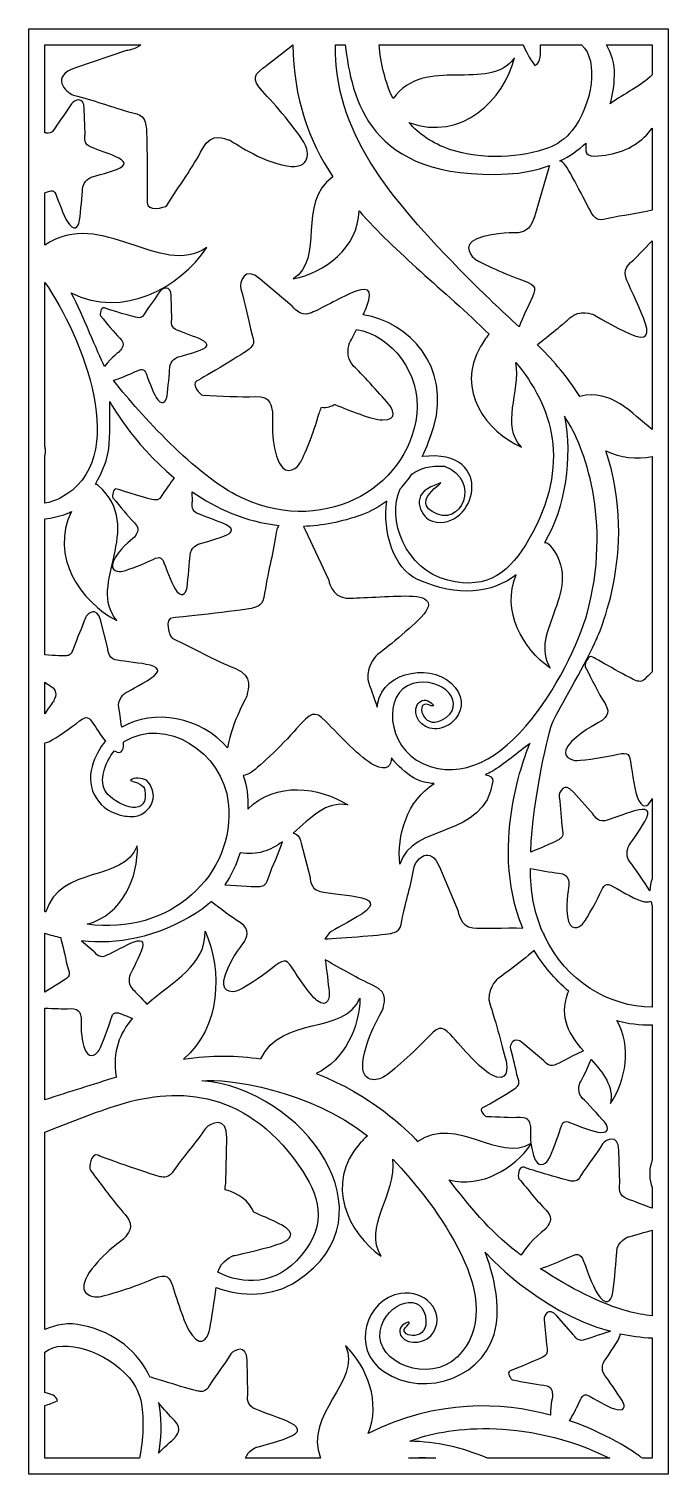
# Model space of a CAD drawing. Header units: centimetres. Extents: x -1.89 to 1.89, y -4.26 to 4.26.
import ezdxf

# ---------------------------------------------------------------- set-up
doc = ezdxf.new("R2010")
doc.units = ezdxf.units.CM
doc.header["$MEASUREMENT"] = 0
doc.layers.add('Layer 1', color=7, linetype='Continuous')

msp = doc.modelspace()

# ---------------------------------------------------------------- linework, layer by layer
at = {"layer": 'Layer 1', "color": 177}
for points, knots in [([(-1.88563, -4.26053), (-1.88563, -4.26053), (1.88564, -4.26053), (1.88564, -4.26053), (1.88564, -4.26053), (1.88564, -4.26053), (1.88564, 4.26053), (1.88564, 4.26053), (1.88564, 4.26053), (1.88564, 4.26053), (-1.88563, 4.26053), (-1.88563, 4.26053), (-1.88563, 4.26053), (-1.88563, 4.26053), (-1.88563, -4.26053), (-1.88563, -4.26053)], [0, 0, 0, 0, 0.2, 0.2, 0.2, 0.2, 0.4, 0.4, 0.4, 0.4, 0.6, 0.6, 0.6, 0.6, 1, 1, 1, 1]), ([(-0.32781, 4.1671), (-0.32781, 4.1671), (-0.32912, 4.1671), (-0.32912, 4.1671), (-0.32912, 4.1671), (-0.38542, 4.11951), (-0.45133, 4.07082), (-0.50501, 4.02903), (-0.50501, 4.02903), (-0.57399, 3.97532), (-0.56293, 3.95109), (-0.47892, 3.8626), (-0.47892, 3.8626), (-0.39145, 3.77046), (-0.26668, 3.60736), (-0.25298, 3.5734), (-0.25298, 3.5734), (-0.23257, 3.52284), (-0.22577, 3.41836), (-0.39242, 3.4588), (-0.39242, 3.4588), (-0.55907, 3.49925), (-0.69172, 3.6071), (-0.70872, 3.6071), (-0.70872, 3.6071), (-0.72572, 3.6071), (-0.80552, 3.66025), (-0.86177, 3.55318), (-0.86177, 3.55318), (-0.91802, 3.4461), (-0.99823, 3.33558), (-1.07264, 3.2195), (-1.07264, 3.2195), (-1.08175, 3.20528), (-1.19167, 3.18243), (-1.18827, 3.23635), (-1.18827, 3.23635), (-1.18487, 3.29028), (-1.18827, 3.66777), (-1.19507, 3.69136), (-1.19507, 3.69136), (-1.20188, 3.71496), (-1.19847, 3.75203), (-1.2733, 3.76551), (-1.2733, 3.76551), (-1.41245, 3.80259), (-1.49959, 3.84104), (-1.62163, 3.86972), (-1.62163, 3.86972), (-1.6715, 3.88835), (-1.7589, 3.98147), (-1.61, 4.03178), (-1.61, 4.03178), (-1.61, 4.03178), (-1.31071, 4.1329), (-1.31071, 4.1329), (-1.31071, 4.1329), (-1.31071, 4.1329), (-1.25942, 4.13628), (-1.22471, 4.1671), (-1.22471, 4.1671), (-1.22471, 4.1671), (-1.79134, 4.1671), (-1.79134, 4.1671), (-1.79134, 4.1671), (-1.79134, 4.1671), (-1.79134, 3.6485), (-1.79134, 3.6485), (-1.79134, 3.6485), (-1.78625, 3.64727), (-1.78278, 3.64658), (-1.78141, 3.64654), (-1.78141, 3.64654), (-1.7692, 3.64625), (-1.75208, 3.63922), (-1.73468, 3.67217), (-1.73468, 3.67217), (-1.69663, 3.73168), (-1.66556, 3.76671), (-1.63401, 3.81947), (-1.63401, 3.81947), (-1.61783, 3.84001), (-1.56074, 3.86714), (-1.55869, 3.79024), (-1.55869, 3.79024), (-1.55869, 3.79024), (-1.55457, 3.63569), (-1.55457, 3.63569), (-1.55457, 3.63569), (-1.55457, 3.63569), (-1.56635, 3.58708), (-1.5299, 3.56885), (-1.5299, 3.56885), (-1.50598, 3.55689), (-1.42707, 3.53041), (-1.37592, 3.5089), (-1.37592, 3.5089), (-1.3131, 3.48251), (-1.30231, 3.45735), (-1.36921, 3.4317), (-1.36921, 3.4317), (-1.42458, 3.41047), (-1.51675, 3.38712), (-1.51675, 3.38712), (-1.51675, 3.38712), (-1.51675, 3.38712), (-1.56729, 3.36615), (-1.56846, 3.31775), (-1.56846, 3.31775), (-1.5693, 3.28295), (-1.58024, 3.18459), (-1.58633, 3.13201), (-1.58633, 3.13201), (-1.58899, 3.10905), (-1.60717, 3.06026), (-1.6463, 3.10701), (-1.6463, 3.10701), (-1.6741, 3.14022), (-1.70059, 3.21849), (-1.72224, 3.27485), (-1.72224, 3.27485), (-1.73624, 3.3113), (-1.74838, 3.31327), (-1.79134, 3.29363), (-1.79134, 3.29363), (-1.79134, 3.29363), (-1.79134, 2.98552), (-1.79134, 2.98552), (-1.79134, 2.98552), (-1.45415, 3.21209), (-1.10991, 2.78511), (-0.83547, 2.97188), (-0.83547, 2.97188), (-0.99524, 2.73522), (-1.33022, 2.5489), (-1.63649, 2.70508), (-1.63649, 2.70508), (-1.56566, 2.56784), (-1.48166, 2.35695), (-1.43935, 2.26948), (-1.43935, 2.26948), (-1.40035, 2.32424), (-1.34765, 2.35904), (-1.34561, 2.36551), (-1.34561, 2.36551), (-1.34337, 2.37263), (-1.31021, 2.39904), (-1.34845, 2.43669), (-1.34845, 2.43669), (-1.38669, 2.47434), (-1.42324, 2.52247), (-1.46292, 2.56891), (-1.46292, 2.56891), (-1.46779, 2.5746), (-1.46305, 2.62362), (-1.44051, 2.6151), (-1.44051, 2.6151), (-1.41797, 2.60658), (-1.2566, 2.55829), (-1.24565, 2.55803), (-1.24565, 2.55803), (-1.23469, 2.55777), (-1.21934, 2.55147), (-1.20374, 2.58101), (-1.20374, 2.58101), (-1.16961, 2.63439), (-1.14174, 2.6658), (-1.11345, 2.71312), (-1.11345, 2.71312), (-1.09894, 2.73154), (-1.04773, 2.75587), (-1.04589, 2.68691), (-1.04589, 2.68691), (-1.04589, 2.68691), (-1.04221, 2.5483), (-1.04221, 2.5483), (-1.04221, 2.5483), (-1.04221, 2.5483), (-1.05277, 2.50469), (-1.02008, 2.48834), (-1.02008, 2.48834), (-0.99862, 2.47762), (-0.92785, 2.45387), (-0.88197, 2.43458), (-0.88197, 2.43458), (-0.82563, 2.41091), (-0.81596, 2.38834), (-0.87596, 2.36534), (-0.87596, 2.36534), (-0.92562, 2.3463), (-1.00828, 2.32536), (-1.00828, 2.32536), (-1.00828, 2.32536), (-1.00828, 2.32536), (-1.05361, 2.30656), (-1.05465, 2.26314), (-1.05465, 2.26314), (-1.05541, 2.23193), (-1.06522, 2.14372), (-1.07068, 2.09656), (-1.07068, 2.09656), (-1.07307, 2.07596), (-1.08937, 2.03221), (-1.12447, 2.07414), (-1.12447, 2.07414), (-1.1494, 2.10393), (-1.17316, 2.17413), (-1.19258, 2.22467), (-1.19258, 2.22467), (-1.20639, 2.26062), (-1.21818, 2.25918), (-1.26696, 2.23566), (-1.26696, 2.23566), (-1.30148, 2.21902), (-1.35223, 2.1995), (-1.38632, 2.18829), (-1.38632, 2.18829), (-1.26453, 2.02968), (-0.92519, 1.64738), (-0.66212, 1.51132), (-0.66212, 1.51132), (-0.17354, 1.25863), (0.35134, 1.53538), (0.40272, 1.99006), (0.40272, 1.99006), (0.42964, 2.22822), (0.25464, 2.45425), (0.04702, 2.48864), (0.04702, 2.48864), (0.02389, 2.44157), (0.00469, 2.40534), (0.00469, 2.40534), (0.00469, 2.40534), (0.00469, 2.40534), (-0.02416, 2.3238), (0.03234, 2.27083), (0.03234, 2.27083), (0.07295, 2.23276), (0.17861, 2.11511), (0.23483, 2.05194), (0.23483, 2.05194), (0.25939, 2.02435), (0.29821, 1.95105), (0.20073, 1.95504), (0.20073, 1.95504), (0.13149, 1.95788), (0.00988, 2.01027), (-0.08041, 2.04498), (-0.08041, 2.04498), (-0.08041, 2.04498), (-0.08238, 2.04573), (-0.08238, 2.04573), (-0.08238, 2.04573), (-0.09185, 2.04054), (-0.1023, 2.0361), (-0.11368, 2.03252), (-0.11368, 2.03252), (-0.12746, 2.02818), (-0.14263, 2.02766), (-0.15863, 2.02983), (-0.15863, 2.02983), (-0.16695, 2.01461), (-0.17435, 1.99206), (-0.18343, 1.96089), (-0.18343, 1.96089), (-0.21122, 1.86545), (-0.27247, 1.71663), (-0.29014, 1.69386), (-0.29014, 1.69386), (-0.31643, 1.65996), (-0.38494, 1.61358), (-0.42408, 1.74134), (-0.42408, 1.74134), (-0.46321, 1.86911), (-0.44278, 2.00108), (-0.44959, 2.01247), (-0.44959, 2.01247), (-0.45639, 2.02385), (-0.4521, 2.09855), (-0.54761, 2.09335), (-0.54761, 2.09335), (-0.64313, 2.08815), (-0.75058, 2.09761), (-0.8595, 2.10096), (-0.8595, 2.10096), (-0.87284, 2.10137), (-0.93242, 2.16582), (-0.8943, 2.18513), (-0.8943, 2.18513), (-0.85617, 2.20443), (-0.60019, 2.35782), (-0.58683, 2.37181), (-0.58683, 2.37181), (-0.57347, 2.38582), (-0.54683, 2.39838), (-0.56759, 2.45387), (-0.56759, 2.45387), (-0.59802, 2.56188), (-0.60669, 2.63561), (-0.63599, 2.72879), (-0.63599, 2.72879), (-0.64325, 2.76964), (-0.61475, 2.86543), (-0.52085, 2.78588), (-0.52085, 2.78588), (-0.52085, 2.78588), (-0.33212, 2.62597), (-0.33212, 2.62597), (-0.33212, 2.62597), (-0.33212, 2.62597), (-0.28668, 2.56036), (-0.22608, 2.58364), (-0.22608, 2.58364), (-0.18632, 2.59891), (-0.07063, 2.66311), (0.00953, 2.70012), (0.00953, 2.70012), (0.10797, 2.74557), (0.14948, 2.73139), (0.10877, 2.62568), (0.10877, 2.62568), (0.10262, 2.60972), (0.09525, 2.59224), (0.0873, 2.57433), (0.0873, 2.57433), (0.35353, 2.53368), (0.60644, 2.26976), (0.50318, 1.91608), (0.50318, 1.91608), (0.48507, 1.85404), (0.46212, 1.79446), (0.43443, 1.73889), (0.43443, 1.73889), (0.88253, 1.7903), (0.74717, 1.28985), (0.49649, 1.35732), (0.49649, 1.35732), (0.43248, 1.37455), (0.36003, 1.50437), (0.48657, 1.56011), (0.48657, 1.56011), (0.67048, 1.64113), (0.35271, 1.50138), (0.49374, 1.41424), (0.49374, 1.41424), (0.66591, 1.30785), (0.78975, 1.6003), (0.56543, 1.68184), (0.56543, 1.68184), (0.48301, 1.68828), (0.41945, 1.66942), (0.37333, 1.63439), (0.37333, 1.63439), (0.35256, 1.60401), (0.33002, 1.57553), (0.30575, 1.54929), (0.30575, 1.54929), (0.2232, 1.37151), (0.33407, 1.07246), (0.5859, 1.00962), (0.5859, 1.00962), (0.82811, 0.94917), (0.95617, 1.0635), (1.06462, 1.25172), (1.06462, 1.25172), (1.32063, 1.69604), (1.1977, 2.04061), (0.98773, 2.29374), (0.98773, 2.29374), (1.01737, 2.11844), (0.89555, 1.92044), (1.02029, 1.79534), (1.02029, 1.79534), (0.81576, 1.88391), (0.62784, 2.13008), (0.7794, 2.3882), (0.7794, 2.3882), (0.79152, 2.40885), (0.8102, 2.44067), (0.83019, 2.45994), (0.83019, 2.45994), (0.56052, 2.72405), (0.27972, 2.93909), (0.06214, 3.18752), (0.06214, 3.18752), (0.05786, 2.97068), (-0.14098, 2.8224), (-0.32685, 2.78631), (-0.32685, 2.78631), (-0.13608, 2.90825), (-0.30916, 3.23115), (-0.09276, 3.38861), (-0.09276, 3.38861), (-0.23374, 3.60123), (-0.32408, 3.84746), (-0.32781, 4.1671)], [0, 0, 0, 0, 0.01, 0.01, 0.01, 0.01, 0.02, 0.02, 0.02, 0.02, 0.03, 0.03, 0.03, 0.03, 0.04, 0.04, 0.04, 0.04, 0.05, 0.05, 0.05, 0.05, 0.06, 0.06, 0.06, 0.06, 0.07, 0.07, 0.07, 0.07, 0.08, 0.08, 0.08, 0.08, 0.09, 0.09, 0.09, 0.09, 0.1, 0.1, 0.1, 0.1, 0.11, 0.11, 0.11, 0.11, 0.12, 0.12, 0.12, 0.12, 0.13, 0.13, 0.13, 0.13, 0.14, 0.14, 0.14, 0.14, 0.15, 0.15, 0.15, 0.15, 0.16, 0.16, 0.16, 0.16, 0.17, 0.17, 0.17, 0.17, 0.18, 0.18, 0.18, 0.18, 0.19, 0.19, 0.19, 0.19, 0.2, 0.2, 0.2, 0.2, 0.21, 0.21, 0.21, 0.21, 0.22, 0.22, 0.22, 0.22, 0.23, 0.23, 0.23, 0.23, 0.24, 0.24, 0.24, 0.24, 0.25, 0.25, 0.25, 0.25, 0.26, 0.26, 0.26, 0.26, 0.27, 0.27, 0.27, 0.27, 0.28, 0.28, 0.28, 0.28, 0.29, 0.29, 0.29, 0.29, 0.3, 0.3, 0.3, 0.3, 0.31, 0.31, 0.31, 0.31, 0.32, 0.32, 0.32, 0.32, 0.33, 0.33, 0.33, 0.33, 0.34, 0.34, 0.34, 0.34, 0.35, 0.35, 0.35, 0.35, 0.36, 0.36, 0.36, 0.36, 0.37, 0.37, 0.37, 0.37, 0.38, 0.38, 0.38, 0.38, 0.39, 0.39, 0.39, 0.39, 0.4, 0.4, 0.4, 0.4, 0.41, 0.41, 0.41, 0.41, 0.42, 0.42, 0.42, 0.42, 0.43, 0.43, 0.43, 0.43, 0.44, 0.44, 0.44, 0.44, 0.45, 0.45, 0.45, 0.45, 0.46, 0.46, 0.46, 0.46, 0.47, 0.47, 0.47, 0.47, 0.48, 0.48, 0.48, 0.48, 0.49, 0.49, 0.49, 0.49, 0.5, 0.5, 0.5, 0.5, 0.51, 0.51, 0.51, 0.51, 0.52, 0.52, 0.52, 0.52, 0.53, 0.53, 0.53, 0.53, 0.54, 0.54, 0.54, 0.54, 0.55, 0.55, 0.55, 0.55, 0.56, 0.56, 0.56, 0.56, 0.57, 0.57, 0.57, 0.57, 0.58, 0.58, 0.58, 0.58, 0.59, 0.59, 0.59, 0.59, 0.6, 0.6, 0.6, 0.6, 0.61, 0.61, 0.61, 0.61, 0.62, 0.62, 0.62, 0.62, 0.63, 0.63, 0.63, 0.63, 0.64, 0.64, 0.64, 0.64, 0.65, 0.65, 0.65, 0.65, 0.66, 0.66, 0.66, 0.66, 0.67, 0.67, 0.67, 0.67, 0.68, 0.68, 0.68, 0.68, 0.69, 0.69, 0.69, 0.69, 0.7, 0.7, 0.7, 0.7, 0.71, 0.71, 0.71, 0.71, 0.72, 0.72, 0.72, 0.72, 0.73, 0.73, 0.73, 0.73, 0.74, 0.74, 0.74, 0.74, 0.75, 0.75, 0.75, 0.75, 0.76, 0.76, 0.76, 0.76, 0.77, 0.77, 0.77, 0.77, 0.78, 0.78, 0.78, 0.78, 0.79, 0.79, 0.79, 0.79, 0.8, 0.8, 0.8, 0.8, 0.81, 0.81, 0.81, 0.81, 0.82, 0.82, 0.82, 0.82, 0.83, 0.83, 0.83, 0.83, 0.84, 0.84, 0.84, 0.84, 0.85, 0.85, 0.85, 0.85, 0.86, 0.86, 0.86, 0.86, 0.87, 0.87, 0.87, 0.87, 0.88, 0.88, 0.88, 0.88, 0.89, 0.89, 0.89, 0.89, 0.9, 0.9, 0.9, 0.9, 0.91, 0.91, 0.91, 0.91, 0.92, 0.92, 0.92, 0.92, 0.93, 0.93, 0.93, 0.93, 0.94, 0.94, 0.94, 0.94, 0.95, 0.95, 0.95, 0.95, 0.96, 0.96, 0.96, 0.96, 0.97, 0.97, 0.97, 0.97, 0.98, 0.98, 0.98, 0.98, 1, 1, 1, 1]), ([(-0.02057, 4.1671), (-0.02057, 4.1671), (-0.07757, 4.1671), (-0.07757, 4.1671), (-0.07757, 4.1671), (-0.08095, 3.65791), (0.21817, 3.28654), (0.6962, 2.80058), (0.6962, 2.80058), (0.79715, 2.69796), (0.90313, 2.6012), (1.00634, 2.50328), (1.00634, 2.50328), (1.02875, 2.56142), (1.06061, 2.62664), (1.08509, 2.68049), (1.08509, 2.68049), (1.11338, 2.74273), (1.09679, 2.75561), (1.00584, 2.78691), (1.00584, 2.78691), (0.91115, 2.81949), (0.76445, 2.88802), (0.74244, 2.90672), (0.74244, 2.90672), (0.70968, 2.93454), (0.6666, 3.00481), (0.79742, 3.03674), (0.79742, 3.03674), (0.92824, 3.06867), (0.99851, 3.05424), (1.01035, 3.06037), (1.01035, 3.06037), (1.02218, 3.06651), (1.07057, 3.06199), (1.09706, 3.15307), (1.09706, 3.15307), (1.09706, 3.15307), (1.18297, 3.44848), (1.18297, 3.44848), (1.18297, 3.44848), (1.18359, 3.45061), (1.18456, 3.4529), (1.18585, 3.45524), (1.18585, 3.45524), (1.10883, 3.42627), (1.02452, 3.40943), (0.93709, 3.40518), (0.93709, 3.40518), (0.1075, 3.36485), (0.02218, 3.85606), (-0.02057, 4.1671)], [0, 0, 0, 0, 0.0714286, 0.0714286, 0.0714286, 0.0714286, 0.1428571, 0.1428571, 0.1428571, 0.1428571, 0.2142857, 0.2142857, 0.2142857, 0.2142857, 0.2857143, 0.2857143, 0.2857143, 0.2857143, 0.3571429, 0.3571429, 0.3571429, 0.3571429, 0.4285714, 0.4285714, 0.4285714, 0.4285714, 0.5, 0.5, 0.5, 0.5, 0.5714286, 0.5714286, 0.5714286, 0.5714286, 0.6428571, 0.6428571, 0.6428571, 0.6428571, 0.7142857, 0.7142857, 0.7142857, 0.7142857, 0.7857143, 0.7857143, 0.7857143, 0.7857143, 0.8571429, 0.8571429, 0.8571429, 0.8571429, 1, 1, 1, 1]), ([(1.37536, 4.1671), (1.37536, 4.1671), (1.13269, 4.1671), (1.13269, 4.1671), (1.13269, 4.1671), (1.13165, 4.11853), (1.14004, 4.06123), (1.09972, 4.04458), (1.09972, 4.04458), (1.06614, 4.09067), (1.04401, 4.1314), (1.0311, 4.1671), (1.0311, 4.1671), (1.0311, 4.1671), (0.17999, 4.1671), (0.17999, 4.1671), (0.17999, 4.1671), (0.19108, 4.0545), (0.21649, 3.94542), (0.26272, 3.84947), (0.26272, 3.84947), (0.45312, 4.11018), (0.82393, 3.87885), (0.97947, 4.08955), (0.97947, 4.08955), (0.91624, 3.84641), (0.6733, 3.59342), (0.35532, 3.70885), (0.35532, 3.70885), (0.41607, 3.64029), (0.49492, 3.5853), (0.59622, 3.55025), (0.59622, 3.55025), (0.78775, 3.48398), (1.02575, 3.50169), (1.17937, 3.55946), (1.17937, 3.55946), (1.2333, 3.57973), (1.28147, 3.61273), (1.31956, 3.66148), (1.31956, 3.66148), (1.43914, 3.81456), (1.47853, 4.07323), (1.37536, 4.1671)], [0, 0, 0, 0, 0.0833333, 0.0833333, 0.0833333, 0.0833333, 0.1666667, 0.1666667, 0.1666667, 0.1666667, 0.25, 0.25, 0.25, 0.25, 0.3333333, 0.3333333, 0.3333333, 0.3333333, 0.4166667, 0.4166667, 0.4166667, 0.4166667, 0.5, 0.5, 0.5, 0.5, 0.5833333, 0.5833333, 0.5833333, 0.5833333, 0.6666667, 0.6666667, 0.6666667, 0.6666667, 0.75, 0.75, 0.75, 0.75, 0.8333333, 0.8333333, 0.8333333, 0.8333333, 1, 1, 1, 1]), ([(1.79136, 3.98971), (1.79136, 3.98971), (1.79136, 4.1671), (1.79136, 4.1671), (1.79136, 4.1671), (1.79136, 4.1671), (1.52177, 4.1671), (1.52177, 4.1671), (1.52177, 4.1671), (1.5521, 4.11648), (1.57028, 4.05651), (1.56908, 3.98768), (1.56908, 3.98768), (1.56801, 3.92679), (1.55905, 3.87047), (1.5433, 3.81879), (1.5433, 3.81879), (1.62675, 3.88028), (1.72768, 3.92403), (1.79136, 3.98971)], [0, 0, 0, 0, 0.1666667, 0.1666667, 0.1666667, 0.1666667, 0.3333333, 0.3333333, 0.3333333, 0.3333333, 0.5, 0.5, 0.5, 0.5, 0.6666667, 0.6666667, 0.6666667, 0.6666667, 1, 1, 1, 1]), ([(1.79136, 3.19085), (1.79136, 3.19085), (1.79136, 3.6748), (1.79136, 3.6748), (1.79136, 3.6748), (1.73622, 3.59859), (1.65234, 3.54062), (1.53427, 3.51992), (1.53427, 3.51992), (1.4897, 3.51211), (1.40239, 3.49682), (1.40029, 3.54099), (1.40029, 3.54099), (1.39951, 3.5574), (1.39977, 3.57298), (1.40098, 3.5878), (1.40098, 3.5878), (1.35643, 3.54522), (1.30468, 3.50986), (1.24771, 3.48193), (1.24771, 3.48193), (1.25893, 3.47804), (1.27054, 3.46929), (1.28161, 3.45353), (1.28161, 3.45353), (1.32371, 3.3936), (1.42799, 3.17821), (1.44138, 3.16424), (1.44138, 3.16424), (1.45478, 3.15027), (1.46602, 3.12324), (1.52304, 3.14083), (1.52304, 3.14083), (1.62869, 3.16414), (1.70167, 3.1694), (1.79136, 3.19085)], [0, 0, 0, 0, 0.1, 0.1, 0.1, 0.1, 0.2, 0.2, 0.2, 0.2, 0.3, 0.3, 0.3, 0.3, 0.4, 0.4, 0.4, 0.4, 0.5, 0.5, 0.5, 0.5, 0.6, 0.6, 0.6, 0.6, 0.7, 0.7, 0.7, 0.7, 0.8, 0.8, 0.8, 0.8, 1, 1, 1, 1]), ([(1.79136, 1.89924), (1.79136, 1.89924), (1.79136, 3.01052), (1.79136, 3.01052), (1.79136, 3.01052), (1.79136, 3.01052), (1.68393, 2.89865), (1.68393, 2.89865), (1.68393, 2.89865), (1.68393, 2.89865), (1.6154, 2.85718), (1.63562, 2.79597), (1.63562, 2.79597), (1.64889, 2.75581), (1.70744, 2.63791), (1.74046, 2.55661), (1.74046, 2.55661), (1.78102, 2.45677), (1.76452, 2.41646), (1.66017, 2.46237), (1.66017, 2.46237), (1.57381, 2.50036), (1.44368, 2.57709), (1.44368, 2.57709), (1.44368, 2.57709), (1.44368, 2.57709), (1.36304, 2.60999), (1.30667, 2.55689), (1.30667, 2.55689), (1.27315, 2.52532), (1.18237, 2.45261), (1.11428, 2.39883), (1.11428, 2.39883), (1.12324, 2.38993), (1.13217, 2.38099), (1.14104, 2.37202), (1.14104, 2.37202), (1.23137, 2.28071), (1.30486, 2.18745), (1.36448, 2.09393), (1.36448, 2.09393), (1.55452, 2.13883), (1.66979, 1.99428), (1.79136, 1.89924)], [0, 0, 0, 0, 0.0833333, 0.0833333, 0.0833333, 0.0833333, 0.1666667, 0.1666667, 0.1666667, 0.1666667, 0.25, 0.25, 0.25, 0.25, 0.3333333, 0.3333333, 0.3333333, 0.3333333, 0.4166667, 0.4166667, 0.4166667, 0.4166667, 0.5, 0.5, 0.5, 0.5, 0.5833333, 0.5833333, 0.5833333, 0.5833333, 0.6666667, 0.6666667, 0.6666667, 0.6666667, 0.75, 0.75, 0.75, 0.75, 0.8333333, 0.8333333, 0.8333333, 0.8333333, 1, 1, 1, 1]), ([(-1.79134, 2.76573), (-1.79134, 2.76573), (-1.79134, 1.79965), (-1.79134, 1.79965), (-1.79134, 1.79965), (-1.78965, 1.7915), (-1.78843, 1.78303), (-1.78771, 1.77423), (-1.78771, 1.77423), (-1.78708, 1.76653), (-1.78838, 1.75498), (-1.79134, 1.74205), (-1.79134, 1.74205), (-1.79134, 1.74205), (-1.79134, 1.46455), (-1.79134, 1.46455), (-1.79134, 1.46455), (-1.76069, 1.46925), (-1.73026, 1.47877), (-1.70124, 1.49386), (-1.70124, 1.49386), (-1.26921, 1.71855), (-1.57383, 2.45097), (-1.79134, 2.76573)], [0, 0, 0, 0, 0.1428571, 0.1428571, 0.1428571, 0.1428571, 0.2857143, 0.2857143, 0.2857143, 0.2857143, 0.4285714, 0.4285714, 0.4285714, 0.4285714, 0.5714286, 0.5714286, 0.5714286, 0.5714286, 0.7142857, 0.7142857, 0.7142857, 0.7142857, 1, 1, 1, 1]), ([(-1.79134, 1.37221), (-1.79134, 1.37221), (-1.79134, 0.56906), (-1.79134, 0.56906), (-1.79134, 0.56906), (-1.73305, 0.56529), (-1.67647, 0.56236), (-1.66972, 0.56373), (-1.66972, 0.56373), (-1.65633, 0.56643), (-1.6359, 0.563), (-1.62523, 0.60322), (-1.62523, 0.60322), (-1.59872, 0.67752), (-1.57367, 0.72339), (-1.55255, 0.78871), (-1.55255, 0.78871), (-1.54009, 0.81511), (-1.48467, 0.8588), (-1.46308, 0.77548), (-1.46308, 0.77548), (-1.46308, 0.77548), (-1.41967, 0.60799), (-1.41967, 0.60799), (-1.41967, 0.60799), (-1.41967, 0.60799), (-1.42027, 0.55207), (-1.37594, 0.54121), (-1.37594, 0.54121), (-1.34685, 0.53408), (-1.25415, 0.52472), (-1.19296, 0.51393), (-1.19296, 0.51393), (-1.11783, 0.50068), (-1.09973, 0.47592), (-1.16622, 0.43141), (-1.16622, 0.43141), (-1.22124, 0.39458), (-1.31585, 0.34633), (-1.31585, 0.34633), (-1.31585, 0.34633), (-1.31585, 0.34633), (-1.36567, 0.31097), (-1.35475, 0.2579), (-1.35475, 0.2579), (-1.35019, 0.23575), (-1.34395, 0.1894), (-1.33822, 0.1429), (-1.33822, 0.1429), (-1.14934, 0.25534), (-0.87054, 0.20346), (-0.71313, 0.02096), (-0.71313, 0.02096), (-0.68543, 0.18693), (-0.59523, 0.32413), (-0.59704, 0.34083), (-0.59704, 0.34083), (-0.59892, 0.35818), (-0.55255, 0.44547), (-0.67001, 0.49099), (-0.67001, 0.49099), (-0.78746, 0.53651), (-0.91115, 0.6061), (-1.03996, 0.66915), (-1.03996, 0.66915), (-1.05575, 0.67688), (-1.09166, 0.78648), (-1.03527, 0.78898), (-1.03527, 0.78898), (-0.97887, 0.79149), (-0.58713, 0.83676), (-0.56337, 0.84631), (-0.56337, 0.84631), (-0.53962, 0.85587), (-0.50073, 0.8565), (-0.49501, 0.93433), (-0.49501, 0.93433), (-0.47191, 1.08039), (-0.44162, 1.17354), (-0.42534, 1.30122), (-0.42534, 1.30122), (-0.42285, 1.31077), (-0.41795, 1.32184), (-0.41123, 1.3327), (-0.41123, 1.3327), (-0.60925, 1.3546), (-0.78052, 1.43349), (-0.92254, 1.53181), (-0.92254, 1.53181), (-0.92254, 1.53181), (-0.92097, 1.47295), (-0.92097, 1.47295), (-0.92097, 1.47295), (-0.92097, 1.47295), (-0.93275, 1.42433), (-0.8963, 1.4061), (-0.8963, 1.4061), (-0.87238, 1.39414), (-0.79347, 1.36766), (-0.74232, 1.34615), (-0.74232, 1.34615), (-0.6795, 1.31976), (-0.66872, 1.2946), (-0.73562, 1.26895), (-0.73562, 1.26895), (-0.79099, 1.24772), (-0.88315, 1.22437), (-0.88315, 1.22437), (-0.88315, 1.22437), (-0.88315, 1.22437), (-0.93369, 1.20341), (-0.93486, 1.15499), (-0.93486, 1.15499), (-0.9357, 1.1202), (-0.94664, 1.02184), (-0.95273, 0.96926), (-0.95273, 0.96926), (-0.95539, 0.9463), (-0.97357, 0.89751), (-1.0127, 0.94426), (-1.0127, 0.94426), (-1.0405, 0.97747), (-1.06699, 1.05575), (-1.08864, 1.11211), (-1.08864, 1.11211), (-1.10404, 1.15219), (-1.11718, 1.15058), (-1.17157, 1.12436), (-1.17157, 1.12436), (-1.22821, 1.09706), (-1.32405, 1.06277), (-1.34221, 1.06136), (-1.34221, 1.06136), (-1.36923, 1.05925), (-1.41989, 1.07142), (-1.3762, 1.14327), (-1.3762, 1.14327), (-1.33251, 1.21512), (-1.26177, 1.2612), (-1.25927, 1.26914), (-1.25927, 1.26914), (-1.25677, 1.27708), (-1.2198, 1.30652), (-1.26243, 1.3485), (-1.26243, 1.3485), (-1.30507, 1.39048), (-1.34582, 1.44415), (-1.39007, 1.49592), (-1.39007, 1.49592), (-1.39549, 1.50227), (-1.39021, 1.55693), (-1.36508, 1.54742), (-1.36508, 1.54742), (-1.33995, 1.53792), (-1.16003, 1.48408), (-1.14781, 1.48379), (-1.14781, 1.48379), (-1.1356, 1.4835), (-1.11848, 1.47647), (-1.10108, 1.50942), (-1.10108, 1.50942), (-1.07442, 1.55112), (-1.05117, 1.58081), (-1.0288, 1.61299), (-1.0288, 1.61299), (-1.27554, 1.81977), (-1.40834, 2.06278), (-1.40834, 2.06278), (-1.40834, 2.06278), (-1.40966, 1.97994), (-1.40464, 1.86291), (-1.41389, 1.78613), (-1.41389, 1.78613), (-1.42059, 1.73052), (-1.45051, 1.64968), (-1.49333, 1.57583), (-1.49333, 1.57583), (-1.48755, 1.57532), (-1.48201, 1.57298), (-1.47683, 1.56842), (-1.47683, 1.56842), (-1.18956, 1.31528), (-1.54993, 0.98388), (-1.36688, 0.7718), (-1.36688, 0.7718), (-1.57981, 0.88268), (-1.76476, 1.14921), (-1.63422, 1.41599), (-1.63422, 1.41599), (-1.64394, 1.41016), (-1.65376, 1.40533), (-1.66363, 1.4017), (-1.66363, 1.4017), (-1.70491, 1.38653), (-1.74795, 1.37647), (-1.79134, 1.37221)], [0, 0, 0, 0, 0.02, 0.02, 0.02, 0.02, 0.04, 0.04, 0.04, 0.04, 0.06, 0.06, 0.06, 0.06, 0.08, 0.08, 0.08, 0.08, 0.1, 0.1, 0.1, 0.1, 0.12, 0.12, 0.12, 0.12, 0.14, 0.14, 0.14, 0.14, 0.16, 0.16, 0.16, 0.16, 0.18, 0.18, 0.18, 0.18, 0.2, 0.2, 0.2, 0.2, 0.22, 0.22, 0.22, 0.22, 0.24, 0.24, 0.24, 0.24, 0.26, 0.26, 0.26, 0.26, 0.28, 0.28, 0.28, 0.28, 0.3, 0.3, 0.3, 0.3, 0.32, 0.32, 0.32, 0.32, 0.34, 0.34, 0.34, 0.34, 0.36, 0.36, 0.36, 0.36, 0.38, 0.38, 0.38, 0.38, 0.4, 0.4, 0.4, 0.4, 0.42, 0.42, 0.42, 0.42, 0.44, 0.44, 0.44, 0.44, 0.46, 0.46, 0.46, 0.46, 0.48, 0.48, 0.48, 0.48, 0.5, 0.5, 0.5, 0.5, 0.52, 0.52, 0.52, 0.52, 0.54, 0.54, 0.54, 0.54, 0.56, 0.56, 0.56, 0.56, 0.58, 0.58, 0.58, 0.58, 0.6, 0.6, 0.6, 0.6, 0.62, 0.62, 0.62, 0.62, 0.64, 0.64, 0.64, 0.64, 0.66, 0.66, 0.66, 0.66, 0.68, 0.68, 0.68, 0.68, 0.7, 0.7, 0.7, 0.7, 0.72, 0.72, 0.72, 0.72, 0.74, 0.74, 0.74, 0.74, 0.76, 0.76, 0.76, 0.76, 0.78, 0.78, 0.78, 0.78, 0.8, 0.8, 0.8, 0.8, 0.82, 0.82, 0.82, 0.82, 0.84, 0.84, 0.84, 0.84, 0.86, 0.86, 0.86, 0.86, 0.88, 0.88, 0.88, 0.88, 0.9, 0.9, 0.9, 0.9, 0.92, 0.92, 0.92, 0.92, 0.94, 0.94, 0.94, 0.94, 0.96, 0.96, 0.96, 0.96, 1, 1, 1, 1]), ([(0.98995, 1.04135), (0.89946, 0.83102), (1.0273, 0.60432), (1.19074, 0.49152), (1.19074, 0.49152), (1.04979, 0.70328), (1.41257, 0.96188), (1.18229, 1.22234), (1.18229, 1.22234), (1.17514, 1.23043), (1.16625, 1.23265), (1.15647, 1.2309), (1.15647, 1.2309), (1.2811, 1.44143), (1.32156, 1.73272), (1.27357, 1.97745), (1.27357, 1.97745), (1.37078, 1.84038), (1.55367, 1.41021), (1.41878, 0.85401), (1.41878, 0.85401), (1.3385, 0.52302), (0.91482, -0.28698), (0.4378, -0.07119), (0.4378, -0.07119), (0.22638, 0.02445), (0.19575, 0.34729), (0.38003, 0.40051), (0.38003, 0.40051), (0.55298, 0.45047), (0.71937, 0.26931), (0.54819, 0.18449), (0.54819, 0.18449), (0.43675, 0.1243), (0.39007, 0.30878), (0.47482, 0.27428), (0.47482, 0.27428), (0.51264, 0.25888), (0.50422, 0.27612), (0.47873, 0.29198), (0.47873, 0.29198), (0.44952, 0.31504), (0.41622, 0.29608), (0.40506, 0.27522), (0.40506, 0.27522), (0.37254, 0.21447), (0.4294, 0.13398), (0.50736, 0.13315), (0.50736, 0.13315), (0.54361, 0.13277), (0.59245, 0.15379), (0.60846, 0.16827), (0.60846, 0.16827), (0.67491, 0.2284), (0.68486, 0.30868), (0.6299, 0.37832), (0.6299, 0.37832), (0.51458, 0.52444), (0.2056, 0.48427), (0.17177, 0.28003), (0.17177, 0.28003), (0.17069, 0.27354), (0.16978, 0.2671), (0.16902, 0.26068), (0.16902, 0.26068), (0.15117, 0.31499), (0.13474, 0.36265), (0.1237, 0.3896), (0.1237, 0.3896), (0.08515, 0.48376), (0.16477, 0.56595), (0.16477, 0.56595), (0.16477, 0.56595), (0.16477, 0.56595), (0.32253, 0.68719), (0.41123, 0.77388), (0.41123, 0.77388), (0.5184, 0.87864), (0.47644, 0.91814), (0.33325, 0.91697), (0.33325, 0.91697), (0.21666, 0.91602), (0.04243, 0.90169), (-0.0137, 0.90492), (-0.0137, 0.90492), (-0.09923, 0.90984), (-0.11753, 1.01318), (-0.11753, 1.01318), (-0.11753, 1.01318), (-0.11753, 1.01318), (-0.25571, 1.3073), (-0.25571, 1.3073), (-0.25571, 1.3073), (-0.25913, 1.31458), (-0.26258, 1.32123), (-0.26608, 1.32732), (-0.26608, 1.32732), (-0.15808, 1.33099), (-0.04324, 1.35188), (0.07819, 1.39532), (0.07819, 1.39532), (0.1317, 1.41447), (0.18084, 1.44186), (0.22554, 1.47599), (0.22554, 1.47599), (0.2009, 1.29565), (0.265, 1.07832), (0.40757, 1.01446), (0.40757, 1.01446), (0.65091, 0.90548), (0.84567, 0.93481), (0.98995, 1.04135)], [0, 0, 0, 0, 0.0344828, 0.0344828, 0.0344828, 0.0344828, 0.0689655, 0.0689655, 0.0689655, 0.0689655, 0.1034483, 0.1034483, 0.1034483, 0.1034483, 0.137931, 0.137931, 0.137931, 0.137931, 0.1724138, 0.1724138, 0.1724138, 0.1724138, 0.2068966, 0.2068966, 0.2068966, 0.2068966, 0.2413793, 0.2413793, 0.2413793, 0.2413793, 0.2758621, 0.2758621, 0.2758621, 0.2758621, 0.3103448, 0.3103448, 0.3103448, 0.3103448, 0.3448276, 0.3448276, 0.3448276, 0.3448276, 0.3793103, 0.3793103, 0.3793103, 0.3793103, 0.4137931, 0.4137931, 0.4137931, 0.4137931, 0.4482759, 0.4482759, 0.4482759, 0.4482759, 0.4827586, 0.4827586, 0.4827586, 0.4827586, 0.5172414, 0.5172414, 0.5172414, 0.5172414, 0.5517241, 0.5517241, 0.5517241, 0.5517241, 0.5862069, 0.5862069, 0.5862069, 0.5862069, 0.6206897, 0.6206897, 0.6206897, 0.6206897, 0.6551724, 0.6551724, 0.6551724, 0.6551724, 0.6896552, 0.6896552, 0.6896552, 0.6896552, 0.7241379, 0.7241379, 0.7241379, 0.7241379, 0.7586207, 0.7586207, 0.7586207, 0.7586207, 0.7931034, 0.7931034, 0.7931034, 0.7931034, 0.8275862, 0.8275862, 0.8275862, 0.8275862, 0.862069, 0.862069, 0.862069, 0.862069, 0.8965517, 0.8965517, 0.8965517, 0.8965517, 0.9310345, 0.9310345, 0.9310345, 0.9310345, 1, 1, 1, 1]), ([(1.79136, -0.75053), (1.79136, -0.75053), (1.79136, -0.27772), (1.79136, -0.27772), (1.79136, -0.27772), (1.77961, -0.30643), (1.74547, -0.3528), (1.71175, -0.28776), (1.71175, -0.28776), (1.68645, -0.23896), (1.67525, -0.13456), (1.664, -0.05869), (1.664, -0.05869), (1.656, -0.00474), (1.63923, -0.00315), (1.56443, -0.0209), (1.56443, -0.0209), (1.48654, -0.03938), (1.35805, -0.05585), (1.33511, -0.05266), (1.33511, -0.05266), (1.30097, -0.04792), (1.24144, -0.01902), (1.31561, 0.05829), (1.31561, 0.05829), (1.38978, 0.13561), (1.49039, 0.17356), (1.49568, 0.18274), (1.49568, 0.18274), (1.50099, 0.19191), (1.55506, 0.2184), (1.51376, 0.28213), (1.51376, 0.28213), (1.47247, 0.34585), (1.43674, 0.42358), (1.39616, 0.49991), (1.39616, 0.49991), (1.39119, 0.50926), (1.4129, 0.5757), (1.44147, 0.55705), (1.44147, 0.55705), (1.47004, 0.5384), (1.6785, 0.42258), (1.69358, 0.41889), (1.69358, 0.41889), (1.70866, 0.41521), (1.72797, 0.40182), (1.7587, 0.43799), (1.7587, 0.43799), (1.77004, 0.44929), (1.78087, 0.45967), (1.79136, 0.46945), (1.79136, 0.46945), (1.79136, 0.46945), (1.79136, 1.73915), (1.79136, 1.73915), (1.79136, 1.73915), (1.6995, 1.72348), (1.60343, 1.73102), (1.51892, 1.77204), (1.51892, 1.77204), (1.72011, 1.17158), (1.45316, 0.64072), (1.45316, 0.64072), (1.45316, 0.64072), (1.38422, 0.4889), (1.24166, 0.25471), (1.20719, 0.1788), (1.20719, 0.1788), (1.18089, 0.12087), (1.08927, -0.26295), (1.07496, -0.59343), (1.07496, -0.59343), (1.14168, -0.56572), (1.23408, -0.52585), (1.24136, -0.5201), (1.24136, -0.5201), (1.252, -0.5117), (1.2717, -0.5056), (1.26282, -0.46514), (1.26282, -0.46514), (1.25244, -0.38736), (1.25375, -0.33544), (1.24269, -0.26804), (1.24269, -0.26804), (1.24171, -0.23904), (1.27094, -0.17546), (1.3281, -0.2397), (1.3281, -0.2397), (1.3281, -0.2397), (1.44299, -0.36884), (1.44299, -0.36884), (1.44299, -0.36884), (1.44299, -0.36884), (1.46796, -0.41871), (1.51224, -0.40849), (1.51224, -0.40849), (1.5413, -0.40178), (1.6278, -0.36856), (1.687, -0.35072), (1.687, -0.35072), (1.75969, -0.32883), (1.78704, -0.34269), (1.74836, -0.41195), (1.74836, -0.41195), (1.71635, -0.46927), (1.65443, -0.55445), (1.65443, -0.55445), (1.65443, -0.55445), (1.65443, -0.55445), (1.62636, -0.60813), (1.66025, -0.65032), (1.66025, -0.65032), (1.68449, -0.68049), (1.74553, -0.77151), (1.77834, -0.82091), (1.77834, -0.82091), (1.77897, -0.79609), (1.7835, -0.77247), (1.79136, -0.75053)], [0, 0, 0, 0, 0.0322581, 0.0322581, 0.0322581, 0.0322581, 0.0645161, 0.0645161, 0.0645161, 0.0645161, 0.0967742, 0.0967742, 0.0967742, 0.0967742, 0.1290323, 0.1290323, 0.1290323, 0.1290323, 0.1612903, 0.1612903, 0.1612903, 0.1612903, 0.1935484, 0.1935484, 0.1935484, 0.1935484, 0.2258065, 0.2258065, 0.2258065, 0.2258065, 0.2580645, 0.2580645, 0.2580645, 0.2580645, 0.2903226, 0.2903226, 0.2903226, 0.2903226, 0.3225806, 0.3225806, 0.3225806, 0.3225806, 0.3548387, 0.3548387, 0.3548387, 0.3548387, 0.3870968, 0.3870968, 0.3870968, 0.3870968, 0.4193548, 0.4193548, 0.4193548, 0.4193548, 0.4516129, 0.4516129, 0.4516129, 0.4516129, 0.483871, 0.483871, 0.483871, 0.483871, 0.516129, 0.516129, 0.516129, 0.516129, 0.5483871, 0.5483871, 0.5483871, 0.5483871, 0.5806452, 0.5806452, 0.5806452, 0.5806452, 0.6129032, 0.6129032, 0.6129032, 0.6129032, 0.6451613, 0.6451613, 0.6451613, 0.6451613, 0.6774194, 0.6774194, 0.6774194, 0.6774194, 0.7096774, 0.7096774, 0.7096774, 0.7096774, 0.7419355, 0.7419355, 0.7419355, 0.7419355, 0.7741935, 0.7741935, 0.7741935, 0.7741935, 0.8064516, 0.8064516, 0.8064516, 0.8064516, 0.8387097, 0.8387097, 0.8387097, 0.8387097, 0.8709677, 0.8709677, 0.8709677, 0.8709677, 0.9032258, 0.9032258, 0.9032258, 0.9032258, 0.9354839, 0.9354839, 0.9354839, 0.9354839, 1, 1, 1, 1]), ([(-1.79134, 0.40795), (-1.79134, 0.40795), (-1.79134, 0.22293), (-1.79134, 0.22293), (-1.79134, 0.22293), (-1.76437, 0.26664), (-1.73766, 0.29624), (-1.73719, 0.30214), (-1.73719, 0.30214), (-1.73647, 0.31141), (-1.70357, 0.35265), (-1.76062, 0.38788), (-1.76062, 0.38788), (-1.77083, 0.39418), (-1.78107, 0.40089), (-1.79134, 0.40795)], [0, 0, 0, 0, 0.2, 0.2, 0.2, 0.2, 0.4, 0.4, 0.4, 0.4, 0.6, 0.6, 0.6, 0.6, 1, 1, 1, 1]), ([(-1.79134, 0.0518), (-1.79134, 0.0518), (-1.79134, -0.94355), (-1.79134, -0.94355), (-1.79134, -0.94355), (-1.78972, -0.94426), (-1.78809, -0.94499), (-1.78647, -0.94569), (-1.78647, -0.94569), (-1.6996, -0.66823), (-1.32279, -0.773), (-1.24592, -0.55527), (-1.24592, -0.55527), (-1.23795, -0.73955), (-1.33441, -0.96162), (-1.54093, -1.01786), (-1.54093, -1.01786), (-1.05611, -1.08829), (-0.66435, -0.72767), (-0.70902, -0.30292), (-0.70902, -0.30292), (-0.74065, -0.00216), (-1.08221, 0.21173), (-1.3236, 0.05822), (-1.3236, 0.05822), (-1.32506, 0.05729), (-1.3265, 0.05633), (-1.32796, 0.05534), (-1.32796, 0.05534), (-1.32796, 0.05534), (-1.32748, 0.05099), (-1.32748, 0.05099), (-1.32748, 0.05099), (-1.3247, 0.02621), (-1.3316, -0.02828), (-1.38088, 0.00484), (-1.38088, 0.00484), (-1.438, -0.06625), (-1.47608, -0.1747), (-1.4298, -0.24064), (-1.4298, -0.24064), (-1.38307, -0.30721), (-1.1902, -0.39976), (-1.1989, -0.24718), (-1.1989, -0.24718), (-1.20149, -0.20171), (-1.21995, -0.19237), (-1.28695, -0.17131), (-1.28695, -0.17131), (-1.26259, -0.14657), (-1.22078, -0.15801), (-1.19103, -0.1688), (-1.19103, -0.1688), (-1.12788, -0.2386), (-1.14123, -0.32431), (-1.22265, -0.37083), (-1.22265, -0.37083), (-1.24788, -0.38524), (-1.28195, -0.38571), (-1.3184, -0.38034), (-1.3184, -0.38034), (-1.47465, -0.35732), (-1.55153, -0.21747), (-1.51287, -0.08771), (-1.51287, -0.08771), (-1.49535, -0.0289), (-1.46837, 0.02045), (-1.43459, 0.06086), (-1.43459, 0.06086), (-1.46114, 0.09571), (-1.48842, 0.13868), (-1.51162, 0.17312), (-1.51162, 0.17312), (-1.5385, 0.21301), (-1.55243, 0.20801), (-1.60513, 0.16597), (-1.60513, 0.16597), (-1.66, 0.1222), (-1.75586, 0.06111), (-1.7753, 0.05509), (-1.7753, 0.05509), (-1.78003, 0.05362), (-1.78555, 0.05241), (-1.79134, 0.0518)], [0, 0, 0, 0, 0.0454545, 0.0454545, 0.0454545, 0.0454545, 0.0909091, 0.0909091, 0.0909091, 0.0909091, 0.1363636, 0.1363636, 0.1363636, 0.1363636, 0.1818182, 0.1818182, 0.1818182, 0.1818182, 0.2272727, 0.2272727, 0.2272727, 0.2272727, 0.2727273, 0.2727273, 0.2727273, 0.2727273, 0.3181818, 0.3181818, 0.3181818, 0.3181818, 0.3636364, 0.3636364, 0.3636364, 0.3636364, 0.4090909, 0.4090909, 0.4090909, 0.4090909, 0.4545455, 0.4545455, 0.4545455, 0.4545455, 0.5, 0.5, 0.5, 0.5, 0.5454545, 0.5454545, 0.5454545, 0.5454545, 0.5909091, 0.5909091, 0.5909091, 0.5909091, 0.6363636, 0.6363636, 0.6363636, 0.6363636, 0.6818182, 0.6818182, 0.6818182, 0.6818182, 0.7272727, 0.7272727, 0.7272727, 0.7272727, 0.7727273, 0.7727273, 0.7727273, 0.7727273, 0.8181818, 0.8181818, 0.8181818, 0.8181818, 0.8636364, 0.8636364, 0.8636364, 0.8636364, 0.9090909, 0.9090909, 0.9090909, 0.9090909, 1, 1, 1, 1]), ([(0.50608, -0.1892), (0.34644, -0.28805), (0.28366, -0.49464), (0.30333, -0.66457), (0.30333, -0.66457), (0.37042, -0.41976), (0.80607, -0.51844), (0.85096, -0.17503), (0.85096, -0.17503), (0.85377, -0.15352), (0.83387, -0.14254), (0.80754, -0.13693), (0.80754, -0.13693), (0.82228, -0.13062), (0.83557, -0.12402), (0.84694, -0.11726), (0.84694, -0.11726), (0.91385, -0.07747), (1.00412, -0.00185), (1.07099, 0.04785), (1.07099, 0.04785), (1.07099, 0.04785), (0.81489, -0.5278), (1.02824, -1.041), (1.02824, -1.041), (0.9266, -1.03845), (0.78116, -1.0445), (0.73364, -1.03989), (0.73364, -1.03989), (0.65912, -1.03266), (0.64674, -0.94179), (0.64674, -0.94179), (0.64674, -0.94179), (0.64674, -0.94179), (0.53633, -0.6802), (0.53633, -0.6802), (0.53633, -0.6802), (0.4814, -0.55006), (0.40191, -0.63395), (0.38798, -0.6797), (0.38798, -0.6797), (0.36931, -0.79065), (0.33961, -0.87095), (0.31434, -0.99772), (0.31434, -0.99772), (0.30663, -1.06549), (0.27265, -1.06471), (0.25157, -1.07224), (0.25157, -1.07224), (0.23266, -1.079), (-0.04615, -1.10073), (-0.13873, -1.10529), (-0.13873, -1.10529), (-0.12435, -1.07653), (-0.1003, -1.05946), (-0.1003, -1.05946), (-0.1003, -1.05946), (-0.1003, -1.05946), (0.01416, -1.00108), (0.08074, -0.95652), (0.08074, -0.95652), (0.16117, -0.90267), (0.13928, -0.87271), (0.04837, -0.85668), (0.04837, -0.85668), (-0.02565, -0.84362), (-0.1378, -0.8323), (-0.173, -0.82368), (-0.173, -0.82368), (-0.22663, -0.81054), (-0.22591, -0.74289), (-0.22591, -0.74289), (-0.22591, -0.74289), (-0.22591, -0.74289), (-0.27842, -0.54025), (-0.27842, -0.54025), (-0.27842, -0.54025), (-0.28945, -0.49768), (-0.30777, -0.4825), (-0.3264, -0.48159), (-0.3264, -0.48159), (-0.22361, -0.39214), (-0.13299, -0.28978), (-0.00337, -0.31531), (-0.00337, -0.31531), (-0.17087, -0.20761), (-0.43181, -0.17595), (-0.59414, -0.33974), (-0.59414, -0.33974), (-0.59092, -0.2671), (-0.60075, -0.20108), (-0.62053, -0.14201), (-0.62053, -0.14201), (-0.60612, -0.13892), (-0.59249, -0.13357), (-0.58158, -0.12783), (-0.58158, -0.12783), (-0.54781, -0.11008), (-0.39221, 0.03526), (-0.30618, 0.1347), (-0.30618, 0.1347), (-0.22357, 0.2302), (-0.19962, 0.24417), (-0.1362, 0.17975), (-0.1362, 0.17975), (-0.04703, 0.08917), (0.06995, -0.03959), (0.15145, -0.08051), (0.15145, -0.08051), (0.2303, -0.12011), (0.25206, -0.08103), (0.25335, -0.03766), (0.25335, -0.03766), (0.2898, -0.08489), (0.33573, -0.1253), (0.38734, -0.15711), (0.38734, -0.15711), (0.41819, -0.17613), (0.45986, -0.18605), (0.50608, -0.1892)], [0, 0, 0, 0, 0.0322581, 0.0322581, 0.0322581, 0.0322581, 0.0645161, 0.0645161, 0.0645161, 0.0645161, 0.0967742, 0.0967742, 0.0967742, 0.0967742, 0.1290323, 0.1290323, 0.1290323, 0.1290323, 0.1612903, 0.1612903, 0.1612903, 0.1612903, 0.1935484, 0.1935484, 0.1935484, 0.1935484, 0.2258065, 0.2258065, 0.2258065, 0.2258065, 0.2580645, 0.2580645, 0.2580645, 0.2580645, 0.2903226, 0.2903226, 0.2903226, 0.2903226, 0.3225806, 0.3225806, 0.3225806, 0.3225806, 0.3548387, 0.3548387, 0.3548387, 0.3548387, 0.3870968, 0.3870968, 0.3870968, 0.3870968, 0.4193548, 0.4193548, 0.4193548, 0.4193548, 0.4516129, 0.4516129, 0.4516129, 0.4516129, 0.483871, 0.483871, 0.483871, 0.483871, 0.516129, 0.516129, 0.516129, 0.516129, 0.5483871, 0.5483871, 0.5483871, 0.5483871, 0.5806452, 0.5806452, 0.5806452, 0.5806452, 0.6129032, 0.6129032, 0.6129032, 0.6129032, 0.6451613, 0.6451613, 0.6451613, 0.6451613, 0.6774194, 0.6774194, 0.6774194, 0.6774194, 0.7096774, 0.7096774, 0.7096774, 0.7096774, 0.7419355, 0.7419355, 0.7419355, 0.7419355, 0.7741935, 0.7741935, 0.7741935, 0.7741935, 0.8064516, 0.8064516, 0.8064516, 0.8064516, 0.8387097, 0.8387097, 0.8387097, 0.8387097, 0.8709677, 0.8709677, 0.8709677, 0.8709677, 0.9032258, 0.9032258, 0.9032258, 0.9032258, 0.9354839, 0.9354839, 0.9354839, 0.9354839, 1, 1, 1, 1]), ([(-0.72889, -0.78634), (-0.691, -0.72955), (-0.66134, -0.66549), (-0.63948, -0.59667), (-0.63948, -0.59667), (-0.53814, -0.6161), (-0.45916, -0.58235), (-0.38924, -0.53206), (-0.38924, -0.53206), (-0.41424, -0.607), (-0.4436, -0.66176), (-0.4746, -0.74865), (-0.4746, -0.74865), (-0.48751, -0.79732), (-0.51224, -0.79316), (-0.52843, -0.79643), (-0.52843, -0.79643), (-0.53867, -0.7985), (-0.6438, -0.79238), (-0.72889, -0.78634)], [0, 0, 0, 0, 0.1666667, 0.1666667, 0.1666667, 0.1666667, 0.3333333, 0.3333333, 0.3333333, 0.3333333, 0.5, 0.5, 0.5, 0.5, 0.6666667, 0.6666667, 0.6666667, 0.6666667, 1, 1, 1, 1]), ([(1.79136, -1.50703), (1.79136, -1.50703), (1.79136, -0.90726), (1.79136, -0.90726), (1.79136, -0.90726), (1.79136, -0.90726), (1.79009, -0.90321), (1.79009, -0.90321), (1.79009, -0.90321), (1.78786, -0.89598), (1.78596, -0.88878), (1.78438, -0.88165), (1.78438, -0.88165), (1.77726, -0.88692), (1.7651, -0.88901), (1.7456, -0.88545), (1.7456, -0.88545), (1.69792, -0.87675), (1.61887, -0.82862), (1.55977, -0.79579), (1.55977, -0.79579), (1.51773, -0.77244), (1.50765, -0.78311), (1.48007, -0.84401), (1.48007, -0.84401), (1.45136, -0.90742), (1.39419, -1.00455), (1.37969, -1.0186), (1.37969, -1.0186), (1.35812, -1.03953), (1.30607, -1.06499), (1.29162, -0.97267), (1.29162, -0.97267), (1.27717, -0.88036), (1.3044, -0.79093), (1.30082, -0.78238), (1.30082, -0.78238), (1.29723, -0.77383), (1.30761, -0.72251), (1.24093, -0.71681), (1.24093, -0.71681), (1.18838, -0.71233), (1.1316, -0.7008), (1.07313, -0.6898), (1.07313, -0.6898), (1.07364, -0.7566), (1.07822, -0.81937), (1.08823, -0.87447), (1.08823, -0.87447), (1.10085, -0.94386), (1.12093, -1.00828), (1.14709, -1.06742), (1.14709, -1.06742), (1.15256, -1.07292), (1.15555, -1.07934), (1.15593, -1.08677), (1.15593, -1.08677), (1.28236, -1.35325), (1.53548, -1.50614), (1.79136, -1.50703)], [0, 0, 0, 0, 0.0625, 0.0625, 0.0625, 0.0625, 0.125, 0.125, 0.125, 0.125, 0.1875, 0.1875, 0.1875, 0.1875, 0.25, 0.25, 0.25, 0.25, 0.3125, 0.3125, 0.3125, 0.3125, 0.375, 0.375, 0.375, 0.375, 0.4375, 0.4375, 0.4375, 0.4375, 0.5, 0.5, 0.5, 0.5, 0.5625, 0.5625, 0.5625, 0.5625, 0.625, 0.625, 0.625, 0.625, 0.6875, 0.6875, 0.6875, 0.6875, 0.75, 0.75, 0.75, 0.75, 0.8125, 0.8125, 0.8125, 0.8125, 0.875, 0.875, 0.875, 0.875, 1, 1, 1, 1]), ([(1.078, -2.30885), (0.88568, -2.42871), (0.64245, -2.13937), (0.40801, -2.29886), (0.40801, -2.29886), (0.34333, -2.229), (0.13469, -2.02399), (-0.19086, -1.8984), (-0.19086, -1.8984), (-0.02203, -1.81932), (0.06545, -1.62369), (0.06758, -1.45375), (0.06758, -1.45375), (-0.0239, -1.67319), (-0.39727, -1.55377), (-0.51712, -1.81224), (-0.51712, -1.81224), (-0.65622, -1.79174), (-0.80891, -1.78928), (-0.97397, -1.81431), (-0.97397, -1.81431), (-0.75273, -1.62656), (-0.74339, -1.29484), (-0.84586, -1.05926), (-0.84586, -1.05926), (-0.84035, -1.25683), (-1.0351, -1.35559), (-1.19025, -1.48981), (-1.19025, -1.48981), (-1.22165, -1.45512), (-1.25532, -1.41869), (-1.2719, -1.40315), (-1.2719, -1.40315), (-1.30774, -1.36955), (-1.28944, -1.31782), (-1.28944, -1.31782), (-1.28944, -1.31782), (-1.28944, -1.31782), (-1.24478, -1.23354), (-1.22341, -1.17804), (-1.22341, -1.17804), (-1.19758, -1.11097), (-1.22391, -1.10198), (-1.28636, -1.13081), (-1.28636, -1.13081), (-1.33722, -1.15428), (-1.41061, -1.19502), (-1.43584, -1.20471), (-1.43584, -1.20471), (-1.47428, -1.21947), (-1.5031, -1.17785), (-1.5031, -1.17785), (-1.5031, -1.17785), (-1.5031, -1.17785), (-1.57476, -1.11713), (-1.57476, -1.11713), (-1.57476, -1.11713), (-1.36632, -1.13912), (-1.13574, -1.1011), (-0.8978, -0.95266), (-0.8978, -0.95266), (-0.86599, -0.93282), (-0.83683, -0.90987), (-0.81023, -0.88424), (-0.81023, -0.88424), (-0.75119, -0.92945), (-0.69445, -0.97459), (-0.63841, -1.00919), (-0.63841, -1.00919), (-0.56939, -1.0518), (-0.60919, -1.10171), (-0.61007, -1.11292), (-0.61007, -1.11292), (-0.61094, -1.12414), (-0.69022, -1.20609), (-0.72596, -1.31394), (-0.72596, -1.31394), (-0.76171, -1.42179), (-0.69118, -1.42268), (-0.65617, -1.41182), (-0.65617, -1.41182), (-0.63265, -1.40453), (-0.51667, -1.33062), (-0.45028, -1.27766), (-0.45028, -1.27766), (-0.38652, -1.2268), (-0.36967, -1.22075), (-0.33715, -1.26902), (-0.33715, -1.26902), (-0.29143, -1.33688), (-0.23264, -1.43221), (-0.18585, -1.4677), (-0.18585, -1.4677), (-0.11999, -1.51766), (-0.11087, -1.44787), (-0.11436, -1.41678), (-0.11436, -1.41678), (-0.11991, -1.36737), (-0.12907, -1.28816), (-0.13734, -1.22889), (-0.13734, -1.22889), (-0.03911, -1.28308), (0.05533, -1.33955), (0.14606, -1.37889), (0.14606, -1.37889), (0.24705, -1.42267), (0.20351, -1.49731), (0.20455, -1.51252), (0.20455, -1.51252), (0.20558, -1.52773), (0.11544, -1.653), (0.08878, -1.80457), (0.08878, -1.80457), (0.06212, -1.95614), (0.15689, -1.94367), (0.2017, -1.92232), (0.2017, -1.92232), (0.23181, -1.90798), (0.37276, -1.78638), (0.45135, -1.70249), (0.45135, -1.70249), (0.52683, -1.62192), (0.54823, -1.61055), (0.60137, -1.66898), (0.60137, -1.66898), (0.67609, -1.75113), (0.77375, -1.86758), (0.8435, -1.90611), (0.8435, -1.90611), (0.94168, -1.96036), (0.94014, -1.86499), (0.92933, -1.82397), (0.92933, -1.82397), (0.90458, -1.73006), (0.8575, -1.55467), (0.83566, -1.49462), (0.83566, -1.49462), (0.80528, -1.41107), (0.87767, -1.34202), (0.87767, -1.34202), (0.87767, -1.34202), (0.87767, -1.34202), (1.01399, -1.24556), (1.0952, -1.1733), (1.0952, -1.1733), (1.14657, -1.25833), (1.21346, -1.33991), (1.29958, -1.41486), (1.29958, -1.41486), (1.29748, -1.4172), (1.29577, -1.42007), (1.29452, -1.42352), (1.29452, -1.42352), (1.24068, -1.57242), (1.30722, -1.67386), (1.38579, -1.76512), (1.38579, -1.76512), (1.3799, -1.76733), (1.37357, -1.77002), (1.36681, -1.77314), (1.36681, -1.77314), (1.31596, -1.79662), (1.24256, -1.83736), (1.21734, -1.84705), (1.21734, -1.84705), (1.1789, -1.86181), (1.15007, -1.82018), (1.15007, -1.82018), (1.15007, -1.82018), (1.15007, -1.82018), (1.03034, -1.71874), (1.03034, -1.71874), (1.03034, -1.71874), (0.97077, -1.66827), (0.95269, -1.72904), (0.9573, -1.75495), (0.9573, -1.75495), (0.97588, -1.81407), (0.98138, -1.86085), (1.00069, -1.92937), (1.00069, -1.92937), (1.01385, -1.96457), (0.99696, -1.97254), (0.98848, -1.98142), (0.98848, -1.98142), (0.98001, -1.9903), (0.81761, -2.08761), (0.79342, -2.09986), (0.79342, -2.09986), (0.76924, -2.11211), (0.80703, -2.15299), (0.8155, -2.15325), (0.8155, -2.15325), (0.8846, -2.15538), (0.95276, -2.16138), (1.01336, -2.15808), (1.01336, -2.15808), (1.07395, -2.15478), (1.07123, -2.20217), (1.07555, -2.20939), (1.07555, -2.20939), (1.07855, -2.21442), (1.07319, -2.25645), (1.078, -2.30885)], [0, 0, 0, 0, 0.0192308, 0.0192308, 0.0192308, 0.0192308, 0.0384615, 0.0384615, 0.0384615, 0.0384615, 0.0576923, 0.0576923, 0.0576923, 0.0576923, 0.0769231, 0.0769231, 0.0769231, 0.0769231, 0.0961538, 0.0961538, 0.0961538, 0.0961538, 0.1153846, 0.1153846, 0.1153846, 0.1153846, 0.1346154, 0.1346154, 0.1346154, 0.1346154, 0.1538462, 0.1538462, 0.1538462, 0.1538462, 0.1730769, 0.1730769, 0.1730769, 0.1730769, 0.1923077, 0.1923077, 0.1923077, 0.1923077, 0.2115385, 0.2115385, 0.2115385, 0.2115385, 0.2307692, 0.2307692, 0.2307692, 0.2307692, 0.25, 0.25, 0.25, 0.25, 0.2692308, 0.2692308, 0.2692308, 0.2692308, 0.2884615, 0.2884615, 0.2884615, 0.2884615, 0.3076923, 0.3076923, 0.3076923, 0.3076923, 0.3269231, 0.3269231, 0.3269231, 0.3269231, 0.3461538, 0.3461538, 0.3461538, 0.3461538, 0.3653846, 0.3653846, 0.3653846, 0.3653846, 0.3846154, 0.3846154, 0.3846154, 0.3846154, 0.4038462, 0.4038462, 0.4038462, 0.4038462, 0.4230769, 0.4230769, 0.4230769, 0.4230769, 0.4423077, 0.4423077, 0.4423077, 0.4423077, 0.4615385, 0.4615385, 0.4615385, 0.4615385, 0.4807692, 0.4807692, 0.4807692, 0.4807692, 0.5, 0.5, 0.5, 0.5, 0.5192308, 0.5192308, 0.5192308, 0.5192308, 0.5384615, 0.5384615, 0.5384615, 0.5384615, 0.5576923, 0.5576923, 0.5576923, 0.5576923, 0.5769231, 0.5769231, 0.5769231, 0.5769231, 0.5961538, 0.5961538, 0.5961538, 0.5961538, 0.6153846, 0.6153846, 0.6153846, 0.6153846, 0.6346154, 0.6346154, 0.6346154, 0.6346154, 0.6538462, 0.6538462, 0.6538462, 0.6538462, 0.6730769, 0.6730769, 0.6730769, 0.6730769, 0.6923077, 0.6923077, 0.6923077, 0.6923077, 0.7115385, 0.7115385, 0.7115385, 0.7115385, 0.7307692, 0.7307692, 0.7307692, 0.7307692, 0.75, 0.75, 0.75, 0.75, 0.7692308, 0.7692308, 0.7692308, 0.7692308, 0.7884615, 0.7884615, 0.7884615, 0.7884615, 0.8076923, 0.8076923, 0.8076923, 0.8076923, 0.8269231, 0.8269231, 0.8269231, 0.8269231, 0.8461538, 0.8461538, 0.8461538, 0.8461538, 0.8653846, 0.8653846, 0.8653846, 0.8653846, 0.8846154, 0.8846154, 0.8846154, 0.8846154, 0.9038462, 0.9038462, 0.9038462, 0.9038462, 0.9230769, 0.9230769, 0.9230769, 0.9230769, 0.9423077, 0.9423077, 0.9423077, 0.9423077, 0.9615385, 0.9615385, 0.9615385, 0.9615385, 1, 1, 1, 1]), ([(-1.79134, -1.07208), (-1.79134, -1.07208), (-1.79134, -1.41803), (-1.79134, -1.41803), (-1.79134, -1.41803), (-1.73679, -1.38558), (-1.67005, -1.3447), (-1.66469, -1.33909), (-1.66469, -1.33909), (-1.65622, -1.33021), (-1.63932, -1.32224), (-1.65249, -1.28703), (-1.65249, -1.28703), (-1.6718, -1.21851), (-1.67729, -1.17174), (-1.69588, -1.11262), (-1.69588, -1.11262), (-1.69665, -1.10826), (-1.69678, -1.1029), (-1.69618, -1.09726), (-1.69618, -1.09726), (-1.7286, -1.09013), (-1.76032, -1.08164), (-1.79134, -1.07208)], [0, 0, 0, 0, 0.1428571, 0.1428571, 0.1428571, 0.1428571, 0.2857143, 0.2857143, 0.2857143, 0.2857143, 0.4285714, 0.4285714, 0.4285714, 0.4285714, 0.5714286, 0.5714286, 0.5714286, 0.5714286, 0.7142857, 0.7142857, 0.7142857, 0.7142857, 1, 1, 1, 1]), ([(-1.79134, -1.51279), (-1.79134, -1.51279), (-1.79134, -2.05365), (-1.79134, -2.05365), (-1.79134, -2.05365), (-1.65146, -2.00818), (-1.50733, -1.96456), (-1.36953, -1.91944), (-1.36953, -1.91944), (-1.36965, -1.91887), (-1.36978, -1.9183), (-1.36988, -1.91771), (-1.36988, -1.91771), (-1.39509, -1.76672), (-1.34869, -1.66008), (-1.27458, -1.57323), (-1.27458, -1.57323), (-1.29845, -1.5642), (-1.32229, -1.55456), (-1.34342, -1.54643), (-1.34342, -1.54643), (-1.38417, -1.53077), (-1.39184, -1.54162), (-1.40878, -1.59978), (-1.40878, -1.59978), (-1.42641, -1.66033), (-1.46526, -1.75474), (-1.47647, -1.76919), (-1.47647, -1.76919), (-1.49316, -1.79069), (-1.53662, -1.82012), (-1.56144, -1.73906), (-1.56144, -1.73906), (-1.58627, -1.65801), (-1.57331, -1.57428), (-1.57763, -1.56706), (-1.57763, -1.56706), (-1.58195, -1.55984), (-1.57922, -1.51245), (-1.63982, -1.51575), (-1.63982, -1.51575), (-1.6868, -1.5183), (-1.73835, -1.51528), (-1.79134, -1.51279)], [0, 0, 0, 0, 0.0833333, 0.0833333, 0.0833333, 0.0833333, 0.1666667, 0.1666667, 0.1666667, 0.1666667, 0.25, 0.25, 0.25, 0.25, 0.3333333, 0.3333333, 0.3333333, 0.3333333, 0.4166667, 0.4166667, 0.4166667, 0.4166667, 0.5, 0.5, 0.5, 0.5, 0.5833333, 0.5833333, 0.5833333, 0.5833333, 0.6666667, 0.6666667, 0.6666667, 0.6666667, 0.75, 0.75, 0.75, 0.75, 0.8333333, 0.8333333, 0.8333333, 0.8333333, 1, 1, 1, 1]), ([(1.79136, -2.69305), (1.79136, -2.69305), (1.79136, -2.57032), (1.79136, -2.57032), (1.79136, -2.57032), (1.77411, -2.52465), (1.77188, -2.47325), (1.78675, -2.42336), (1.78675, -2.42336), (1.78818, -2.41853), (1.78979, -2.41389), (1.79136, -2.40919), (1.79136, -2.40919), (1.79136, -2.40919), (1.79136, -1.61151), (1.79136, -1.61151), (1.79136, -1.61151), (1.71889, -1.61344), (1.64843, -1.60527), (1.58222, -1.58543), (1.58222, -1.58543), (1.67367, -1.73816), (1.63634, -1.94019), (1.54527, -2.07584), (1.54527, -2.07584), (1.56698, -1.97375), (1.50259, -1.89634), (1.43124, -1.81643), (1.43124, -1.81643), (1.43076, -1.81773), (1.43028, -1.81903), (1.42977, -1.82037), (1.42977, -1.82037), (1.40839, -1.87587), (1.36374, -1.96015), (1.36374, -1.96015), (1.36374, -1.96015), (1.36374, -1.96015), (1.34544, -2.01188), (1.38128, -2.04549), (1.38128, -2.04549), (1.40704, -2.06964), (1.47407, -2.14428), (1.50974, -2.18435), (1.50974, -2.18435), (1.52533, -2.20185), (1.54995, -2.24835), (1.48811, -2.24582), (1.48811, -2.24582), (1.44418, -2.24403), (1.36704, -2.21079), (1.30975, -2.18877), (1.30975, -2.18877), (1.26901, -2.17311), (1.26134, -2.18396), (1.2444, -2.24211), (1.2444, -2.24211), (1.22677, -2.30266), (1.18791, -2.39707), (1.1767, -2.41152), (1.1767, -2.41152), (1.16002, -2.43303), (1.11656, -2.46245), (1.09173, -2.38139), (1.09173, -2.38139), (1.08483, -2.35887), (1.08085, -2.33614), (1.0786, -2.3149), (1.0786, -2.3149), (0.97675, -2.45972), (0.78406, -2.57496), (0.593, -2.52556), (0.593, -2.52556), (0.71278, -2.67873), (0.82446, -2.8211), (0.9959, -2.95228), (0.9959, -2.95228), (1.00353, -2.95812), (1.01127, -2.96395), (1.01909, -2.96977), (1.01909, -2.96977), (1.01988, -2.9684), (1.02071, -2.96701), (1.02157, -2.96561), (1.02157, -2.96561), (1.07713, -2.87424), (1.16708, -2.81564), (1.17026, -2.80554), (1.17026, -2.80554), (1.17343, -2.79545), (1.22046, -2.75801), (1.16624, -2.70463), (1.16624, -2.70463), (1.11203, -2.65125), (1.0602, -2.58301), (1.00393, -2.51717), (1.00393, -2.51717), (0.99704, -2.5091), (1.00375, -2.4396), (1.03571, -2.45168), (1.03571, -2.45168), (1.06767, -2.46377), (1.29646, -2.53223), (1.31199, -2.53259), (1.31199, -2.53259), (1.32752, -2.53296), (1.34929, -2.5419), (1.37141, -2.50001), (1.37141, -2.50001), (1.4198, -2.42433), (1.45931, -2.37979), (1.49943, -2.31271), (1.49943, -2.31271), (1.52, -2.28658), (1.5926, -2.25209), (1.5952, -2.34986), (1.5952, -2.34986), (1.5952, -2.34986), (1.60044, -2.5464), (1.60044, -2.5464), (1.60044, -2.5464), (1.60044, -2.5464), (1.58546, -2.60821), (1.63181, -2.63139), (1.63181, -2.63139), (1.65699, -2.64398), (1.73004, -2.66923), (1.79136, -2.69305)], [0, 0, 0, 0, 0.030303, 0.030303, 0.030303, 0.030303, 0.0606061, 0.0606061, 0.0606061, 0.0606061, 0.0909091, 0.0909091, 0.0909091, 0.0909091, 0.1212121, 0.1212121, 0.1212121, 0.1212121, 0.1515152, 0.1515152, 0.1515152, 0.1515152, 0.1818182, 0.1818182, 0.1818182, 0.1818182, 0.2121212, 0.2121212, 0.2121212, 0.2121212, 0.2424242, 0.2424242, 0.2424242, 0.2424242, 0.2727273, 0.2727273, 0.2727273, 0.2727273, 0.3030303, 0.3030303, 0.3030303, 0.3030303, 0.3333333, 0.3333333, 0.3333333, 0.3333333, 0.3636364, 0.3636364, 0.3636364, 0.3636364, 0.3939394, 0.3939394, 0.3939394, 0.3939394, 0.4242424, 0.4242424, 0.4242424, 0.4242424, 0.4545455, 0.4545455, 0.4545455, 0.4545455, 0.4848485, 0.4848485, 0.4848485, 0.4848485, 0.5151515, 0.5151515, 0.5151515, 0.5151515, 0.5454545, 0.5454545, 0.5454545, 0.5454545, 0.5757576, 0.5757576, 0.5757576, 0.5757576, 0.6060606, 0.6060606, 0.6060606, 0.6060606, 0.6363636, 0.6363636, 0.6363636, 0.6363636, 0.6666667, 0.6666667, 0.6666667, 0.6666667, 0.6969697, 0.6969697, 0.6969697, 0.6969697, 0.7272727, 0.7272727, 0.7272727, 0.7272727, 0.7575758, 0.7575758, 0.7575758, 0.7575758, 0.7878788, 0.7878788, 0.7878788, 0.7878788, 0.8181818, 0.8181818, 0.8181818, 0.8181818, 0.8484848, 0.8484848, 0.8484848, 0.8484848, 0.8787879, 0.8787879, 0.8787879, 0.8787879, 0.9090909, 0.9090909, 0.9090909, 0.9090909, 0.9393939, 0.9393939, 0.9393939, 0.9393939, 1, 1, 1, 1]), ([(-0.60712, -4.1671), (-0.60712, -4.1671), (-0.16534, -4.1671), (-0.16534, -4.1671), (-0.16534, -4.1671), (-0.26731, -3.90249), (0.07791, -3.72052), (-0.01701, -3.50294), (-0.01701, -3.50294), (0.11029, -3.62858), (0.19273, -3.84046), (0.11514, -4.02133), (0.11514, -4.02133), (0.52452, -3.81716), (0.90477, -3.83579), (1.19226, -3.91244), (1.19226, -3.91244), (1.19113, -3.85029), (1.20627, -3.79797), (1.20375, -3.79198), (1.20375, -3.79198), (1.20067, -3.78463), (1.20959, -3.74057), (1.15233, -3.73568), (1.15233, -3.73568), (1.09508, -3.73079), (1.03198, -3.71618), (0.96749, -3.70509), (0.96749, -3.70509), (0.95958, -3.70373), (0.92963, -3.66042), (0.95395, -3.65212), (0.95395, -3.65212), (0.97827, -3.64382), (1.14357, -3.57399), (1.15271, -3.56678), (1.15271, -3.56678), (1.16184, -3.55957), (1.17876, -3.55433), (1.17113, -3.51958), (1.17113, -3.51958), (1.16222, -3.4528), (1.16334, -3.40823), (1.15385, -3.35036), (1.15385, -3.35036), (1.153, -3.32546), (1.1781, -3.27086), (1.22718, -3.32602), (1.22718, -3.32602), (1.22718, -3.32602), (1.32583, -3.4369), (1.32583, -3.4369), (1.32583, -3.4369), (1.32583, -3.4369), (1.34727, -3.47972), (1.38529, -3.47095), (1.38529, -3.47095), (1.41023, -3.46518), (1.48451, -3.43666), (1.53533, -3.42135), (1.53533, -3.42135), (1.53875, -3.42032), (1.54203, -3.41938), (1.54522, -3.41854), (1.54522, -3.41854), (1.10832, -3.29883), (0.80569, -2.95112), (0.80569, -2.95112), (0.80569, -2.95112), (0.85234, -3.07101), (0.89286, -3.23631), (0.87142, -3.38271), (0.87142, -3.38271), (0.82751, -3.6826), (0.45576, -3.82262), (0.20793, -3.65617), (0.20793, -3.65617), (0.01027, -3.52341), (0.09979, -3.22669), (0.30935, -3.19538), (0.30935, -3.19538), (0.44376, -3.1753), (0.57257, -3.29232), (0.50321, -3.42177), (0.50321, -3.42177), (0.46665, -3.49), (0.3539, -3.50465), (0.31251, -3.44946), (0.31251, -3.44946), (0.29829, -3.43051), (0.29532, -3.39257), (0.32887, -3.37633), (0.32887, -3.37633), (0.35428, -3.36033), (0.3736, -3.36019), (0.34333, -3.38743), (0.34333, -3.38743), (0.27549, -3.44846), (0.46366, -3.4859), (0.45666, -3.36032), (0.45666, -3.36032), (0.45288, -3.1707), (0.21633, -3.24181), (0.18758, -3.41805), (0.18758, -3.41805), (0.15695, -3.60583), (0.47715, -3.73101), (0.64226, -3.56892), (0.64226, -3.56892), (0.96298, -3.25404), (0.51151, -2.66676), (0.26134, -2.40404), (0.26134, -2.40404), (0.28831, -2.60925), (0.08142, -2.80748), (0.1936, -2.97602), (0.1936, -2.97602), (-0.00023, -2.84225), (-0.14399, -2.5483), (0.06709, -2.31142), (0.06709, -2.31142), (0.07875, -2.29833), (0.09476, -2.28035), (0.1117, -2.26525), (0.1117, -2.26525), (-0.23104, -1.99682), (-0.71276, -1.92456), (-0.86574, -1.94114), (-0.86574, -1.94114), (-0.27162, -1.9865), (0.28337, -2.73614), (-0.30271, -3.12148), (-0.30271, -3.12148), (-0.44898, -3.21764), (-0.63108, -3.21579), (-0.78066, -3.16067), (-0.78066, -3.16067), (-0.79083, -3.23644), (-0.8074, -3.34005), (-0.81786, -3.40395), (-0.81786, -3.40395), (-0.82427, -3.44309), (-0.85934, -3.52523), (-0.92261, -3.44204), (-0.92261, -3.44204), (-0.96756, -3.38295), (-1.00665, -3.24677), (-1.03919, -3.14851), (-1.03919, -3.14851), (-1.06234, -3.07863), (-1.08499, -3.08034), (-1.18027, -3.12096), (-1.18027, -3.12096), (-1.27949, -3.16326), (-1.44643, -3.21442), (-1.47765, -3.21541), (-1.47765, -3.21541), (-1.52411, -3.21688), (-1.60992, -3.19203), (-1.52929, -3.0724), (-1.52929, -3.0724), (-1.44866, -2.95276), (-1.32377, -2.87942), (-1.31885, -2.86602), (-1.31885, -2.86602), (-1.31394, -2.85261), (-1.24822, -2.8051), (-1.31788, -2.72982), (-1.31788, -2.72982), (-1.38754, -2.65454), (-1.45303, -2.55938), (-1.52466, -2.46719), (-1.52466, -2.46719), (-1.53344, -2.4559), (-1.52, -2.36267), (-1.47771, -2.38094), (-1.47771, -2.38094), (-1.43542, -2.39921), (-1.13154, -2.50566), (-1.11064, -2.50712), (-1.11064, -2.50712), (-1.08974, -2.50858), (-1.06098, -2.52198), (-1.02853, -2.46691), (-1.02853, -2.46691), (-0.95855, -2.36797), (-0.90251, -2.31043), (-0.84421, -2.22254), (-0.84421, -2.22254), (-0.81485, -2.18863), (-0.71486, -2.14668), (-0.71754, -2.27856), (-0.71754, -2.27856), (-0.71754, -2.27856), (-0.72293, -2.54364), (-0.72293, -2.54364), (-0.72293, -2.54364), (-0.72293, -2.54364), (-0.72814, -2.5615), (-0.72756, -2.58405), (-0.72756, -2.58405), (-0.6498, -2.60263), (-0.58361, -2.65394), (-0.55834, -2.71713), (-0.55834, -2.71713), (-0.51352, -2.73616), (-0.46558, -2.75663), (-0.42709, -2.77495), (-0.42709, -2.77495), (-0.3216, -2.82514), (-0.30515, -2.86909), (-0.42183, -2.90774), (-0.42183, -2.90774), (-0.51838, -2.93973), (-0.67815, -2.97244), (-0.67815, -2.97244), (-0.67815, -2.97244), (-0.67815, -2.97244), (-0.7547, -3.00014), (-0.76996, -3.07087), (-0.76996, -3.07087), (-0.62555, -3.14612), (-0.42713, -3.14977), (-0.27908, -2.97222), (-0.27908, -2.97222), (-0.11998, -2.78141), (-0.16916, -2.6177), (-0.29412, -2.43982), (-0.29412, -2.43982), (-0.62136, -1.97393), (-1.037, -1.97816), (-1.38025, -2.09096), (-1.38025, -2.09096), (-1.52324, -2.13795), (-1.6594, -2.19138), (-1.79134, -2.24511), (-1.79134, -2.24511), (-1.79134, -2.24511), (-1.79134, -3.40879), (-1.79134, -3.40879), (-1.79134, -3.40879), (-1.72673, -3.37803), (-1.65123, -3.36547), (-1.5684, -3.38348), (-1.5684, -3.38348), (-1.37204, -3.42617), (-1.24059, -3.54132), (-1.16985, -3.69067), (-1.16985, -3.69067), (-1.16636, -3.68959), (-1.16242, -3.6897), (-1.15799, -3.69137), (-1.15799, -3.69137), (-1.12603, -3.70346), (-0.89724, -3.77192), (-0.88171, -3.77229), (-0.88171, -3.77229), (-0.86618, -3.77266), (-0.84441, -3.78159), (-0.82229, -3.7397), (-0.82229, -3.7397), (-0.7739, -3.66402), (-0.73439, -3.61948), (-0.69427, -3.55239), (-0.69427, -3.55239), (-0.6737, -3.52627), (-0.6011, -3.49178), (-0.5985, -3.58956), (-0.5985, -3.58956), (-0.5985, -3.58956), (-0.59326, -3.78608), (-0.59326, -3.78608), (-0.59326, -3.78608), (-0.59326, -3.78608), (-0.60824, -3.84791), (-0.56189, -3.87108), (-0.56189, -3.87108), (-0.53147, -3.88629), (-0.43113, -3.91997), (-0.36608, -3.9473), (-0.36608, -3.9473), (-0.2862, -3.98088), (-0.27249, -4.01286), (-0.35757, -4.04548), (-0.35757, -4.04548), (-0.42797, -4.07248), (-0.54517, -4.10217), (-0.54517, -4.10217), (-0.54517, -4.10217), (-0.54517, -4.10217), (-0.59308, -4.12205), (-0.60712, -4.1671)], [0, 0, 0, 0, 0.0135135, 0.0135135, 0.0135135, 0.0135135, 0.027027, 0.027027, 0.027027, 0.027027, 0.0405405, 0.0405405, 0.0405405, 0.0405405, 0.0540541, 0.0540541, 0.0540541, 0.0540541, 0.0675676, 0.0675676, 0.0675676, 0.0675676, 0.0810811, 0.0810811, 0.0810811, 0.0810811, 0.0945946, 0.0945946, 0.0945946, 0.0945946, 0.1081081, 0.1081081, 0.1081081, 0.1081081, 0.1216216, 0.1216216, 0.1216216, 0.1216216, 0.1351351, 0.1351351, 0.1351351, 0.1351351, 0.1486486, 0.1486486, 0.1486486, 0.1486486, 0.1621622, 0.1621622, 0.1621622, 0.1621622, 0.1756757, 0.1756757, 0.1756757, 0.1756757, 0.1891892, 0.1891892, 0.1891892, 0.1891892, 0.2027027, 0.2027027, 0.2027027, 0.2027027, 0.2162162, 0.2162162, 0.2162162, 0.2162162, 0.2297297, 0.2297297, 0.2297297, 0.2297297, 0.2432432, 0.2432432, 0.2432432, 0.2432432, 0.2567568, 0.2567568, 0.2567568, 0.2567568, 0.2702703, 0.2702703, 0.2702703, 0.2702703, 0.2837838, 0.2837838, 0.2837838, 0.2837838, 0.2972973, 0.2972973, 0.2972973, 0.2972973, 0.3108108, 0.3108108, 0.3108108, 0.3108108, 0.3243243, 0.3243243, 0.3243243, 0.3243243, 0.3378378, 0.3378378, 0.3378378, 0.3378378, 0.3513514, 0.3513514, 0.3513514, 0.3513514, 0.3648649, 0.3648649, 0.3648649, 0.3648649, 0.3783784, 0.3783784, 0.3783784, 0.3783784, 0.3918919, 0.3918919, 0.3918919, 0.3918919, 0.4054054, 0.4054054, 0.4054054, 0.4054054, 0.4189189, 0.4189189, 0.4189189, 0.4189189, 0.4324324, 0.4324324, 0.4324324, 0.4324324, 0.4459459, 0.4459459, 0.4459459, 0.4459459, 0.4594595, 0.4594595, 0.4594595, 0.4594595, 0.472973, 0.472973, 0.472973, 0.472973, 0.4864865, 0.4864865, 0.4864865, 0.4864865, 0.5, 0.5, 0.5, 0.5, 0.5135135, 0.5135135, 0.5135135, 0.5135135, 0.527027, 0.527027, 0.527027, 0.527027, 0.5405405, 0.5405405, 0.5405405, 0.5405405, 0.5540541, 0.5540541, 0.5540541, 0.5540541, 0.5675676, 0.5675676, 0.5675676, 0.5675676, 0.5810811, 0.5810811, 0.5810811, 0.5810811, 0.5945946, 0.5945946, 0.5945946, 0.5945946, 0.6081081, 0.6081081, 0.6081081, 0.6081081, 0.6216216, 0.6216216, 0.6216216, 0.6216216, 0.6351351, 0.6351351, 0.6351351, 0.6351351, 0.6486486, 0.6486486, 0.6486486, 0.6486486, 0.6621622, 0.6621622, 0.6621622, 0.6621622, 0.6756757, 0.6756757, 0.6756757, 0.6756757, 0.6891892, 0.6891892, 0.6891892, 0.6891892, 0.7027027, 0.7027027, 0.7027027, 0.7027027, 0.7162162, 0.7162162, 0.7162162, 0.7162162, 0.7297297, 0.7297297, 0.7297297, 0.7297297, 0.7432432, 0.7432432, 0.7432432, 0.7432432, 0.7567568, 0.7567568, 0.7567568, 0.7567568, 0.7702703, 0.7702703, 0.7702703, 0.7702703, 0.7837838, 0.7837838, 0.7837838, 0.7837838, 0.7972973, 0.7972973, 0.7972973, 0.7972973, 0.8108108, 0.8108108, 0.8108108, 0.8108108, 0.8243243, 0.8243243, 0.8243243, 0.8243243, 0.8378378, 0.8378378, 0.8378378, 0.8378378, 0.8513514, 0.8513514, 0.8513514, 0.8513514, 0.8648649, 0.8648649, 0.8648649, 0.8648649, 0.8783784, 0.8783784, 0.8783784, 0.8783784, 0.8918919, 0.8918919, 0.8918919, 0.8918919, 0.9054054, 0.9054054, 0.9054054, 0.9054054, 0.9189189, 0.9189189, 0.9189189, 0.9189189, 0.9324324, 0.9324324, 0.9324324, 0.9324324, 0.9459459, 0.9459459, 0.9459459, 0.9459459, 0.9594595, 0.9594595, 0.9594595, 0.9594595, 0.972973, 0.972973, 0.972973, 0.972973, 1, 1, 1, 1]), ([(1.79136, -3.32755), (1.79136, -3.32755), (1.79136, -2.82148), (1.79136, -2.82148), (1.79136, -2.82148), (1.72488, -2.84314), (1.64853, -2.86248), (1.64853, -2.86248), (1.64853, -2.86248), (1.64853, -2.86248), (1.58427, -2.88913), (1.58278, -2.95069), (1.58278, -2.95069), (1.58172, -2.99495), (1.5678, -3.12002), (1.56006, -3.18687), (1.56006, -3.18687), (1.55668, -3.21608), (1.53356, -3.27812), (1.4838, -3.21866), (1.4838, -3.21866), (1.44845, -3.17643), (1.41476, -3.0769), (1.38723, -3.00523), (1.38723, -3.00523), (1.36766, -2.95426), (1.35094, -2.9563), (1.28178, -2.98965), (1.28178, -2.98965), (1.23945, -3.01005), (1.17991, -3.03352), (1.13331, -3.04977), (1.13331, -3.04977), (1.30283, -3.16155), (1.49402, -3.25881), (1.64832, -3.30041), (1.64832, -3.30041), (1.69672, -3.31346), (1.7445, -3.32238), (1.79136, -3.32755)], [0, 0, 0, 0, 0.0909091, 0.0909091, 0.0909091, 0.0909091, 0.1818182, 0.1818182, 0.1818182, 0.1818182, 0.2727273, 0.2727273, 0.2727273, 0.2727273, 0.3636364, 0.3636364, 0.3636364, 0.3636364, 0.4545455, 0.4545455, 0.4545455, 0.4545455, 0.5454545, 0.5454545, 0.5454545, 0.5454545, 0.6363636, 0.6363636, 0.6363636, 0.6363636, 0.7272727, 0.7272727, 0.7272727, 0.7272727, 0.8181818, 0.8181818, 0.8181818, 0.8181818, 1, 1, 1, 1]), ([(-1.79134, -4.1671), (-1.79134, -4.1671), (-1.2337, -4.1671), (-1.2337, -4.1671), (-1.2337, -4.1671), (-1.20939, -4.05296), (-1.20646, -3.93783), (-1.2217, -3.84659), (-1.2217, -3.84659), (-1.23111, -3.7902), (-1.25424, -3.73689), (-1.29495, -3.69026), (-1.29495, -3.69026), (-1.42558, -3.54068), (-1.6818, -3.4507), (-1.79134, -3.54188), (-1.79134, -3.54188), (-1.79134, -3.54188), (-1.79134, -3.78007), (-1.79134, -3.78007), (-1.79134, -3.78007), (-1.75581, -3.78735), (-1.72348, -3.79747), (-1.71732, -3.82823), (-1.71732, -3.82823), (-1.74394, -3.84022), (-1.76852, -3.84952), (-1.79134, -3.85659), (-1.79134, -3.85659), (-1.79134, -3.85659), (-1.79134, -4.1671), (-1.79134, -4.1671)], [0, 0, 0, 0, 0.1111111, 0.1111111, 0.1111111, 0.1111111, 0.2222222, 0.2222222, 0.2222222, 0.2222222, 0.3333333, 0.3333333, 0.3333333, 0.3333333, 0.4444444, 0.4444444, 0.4444444, 0.4444444, 0.5555556, 0.5555556, 0.5555556, 0.5555556, 0.6666667, 0.6666667, 0.6666667, 0.6666667, 0.7777778, 0.7777778, 0.7777778, 0.7777778, 1, 1, 1, 1]), ([(1.73417, -4.1671), (1.73417, -4.1671), (1.79136, -4.1671), (1.79136, -4.1671), (1.79136, -4.1671), (1.79136, -4.1671), (1.79136, -3.45758), (1.79136, -3.45758), (1.79136, -3.45758), (1.72655, -3.4549), (1.66365, -3.44618), (1.60307, -3.43283), (1.60307, -3.43283), (1.60282, -3.44256), (1.59797, -3.45611), (1.58802, -3.47392), (1.58802, -3.47392), (1.56054, -3.52314), (1.50737, -3.59627), (1.50737, -3.59627), (1.50737, -3.59627), (1.50737, -3.59627), (1.48327, -3.64236), (1.51237, -3.67858), (1.51237, -3.67858), (1.53329, -3.70462), (1.58612, -3.78342), (1.61418, -3.82569), (1.61418, -3.82569), (1.62644, -3.84416), (1.64329, -3.891), (1.58565, -3.88047), (1.58565, -3.88047), (1.54471, -3.873), (1.47684, -3.83168), (1.42609, -3.80349), (1.42609, -3.80349), (1.39, -3.78344), (1.38135, -3.79261), (1.35767, -3.84489), (1.35767, -3.84489), (1.34381, -3.87549), (1.32223, -3.91523), (1.30378, -3.94632), (1.30378, -3.94632), (1.56079, -4.03421), (1.71966, -4.15665), (1.71966, -4.15665), (1.71966, -4.15665), (1.72441, -4.16002), (1.72925, -4.16352), (1.73417, -4.1671)], [0, 0, 0, 0, 0.0714286, 0.0714286, 0.0714286, 0.0714286, 0.1428571, 0.1428571, 0.1428571, 0.1428571, 0.2142857, 0.2142857, 0.2142857, 0.2142857, 0.2857143, 0.2857143, 0.2857143, 0.2857143, 0.3571429, 0.3571429, 0.3571429, 0.3571429, 0.4285714, 0.4285714, 0.4285714, 0.4285714, 0.5, 0.5, 0.5, 0.5, 0.5714286, 0.5714286, 0.5714286, 0.5714286, 0.6428571, 0.6428571, 0.6428571, 0.6428571, 0.7142857, 0.7142857, 0.7142857, 0.7142857, 0.7857143, 0.7857143, 0.7857143, 0.7857143, 0.8571429, 0.8571429, 0.8571429, 0.8571429, 1, 1, 1, 1]), ([(-1.12107, -4.13775), (-1.11967, -4.12932), (-1.11821, -4.12103), (-1.1169, -4.11241), (-1.1169, -4.11241), (-1.10267, -4.01888), (-1.10394, -3.92598), (-1.12128, -3.83911), (-1.12128, -3.83911), (-1.08991, -3.87695), (-1.0591, -3.91317), (-1.02746, -3.94432), (-1.02746, -3.94432), (-0.97325, -3.9977), (-1.02027, -4.03514), (-1.02344, -4.04524), (-1.02344, -4.04524), (-1.02574, -4.05256), (-1.07369, -4.08539), (-1.12107, -4.13775)], [0, 0, 0, 0, 0.1666667, 0.1666667, 0.1666667, 0.1666667, 0.3333333, 0.3333333, 0.3333333, 0.3333333, 0.5, 0.5, 0.5, 0.5, 0.6666667, 0.6666667, 0.6666667, 0.6666667, 1, 1, 1, 1]), ([(0.81943, -4.1671), (0.81943, -4.1671), (1.5409, -4.1671), (1.5409, -4.1671), (1.5409, -4.1671), (1.52733, -4.16009), (1.51426, -4.15365), (1.50188, -4.14796), (1.50188, -4.14796), (0.97829, -3.90713), (0.51666, -3.99991), (0.36188, -4.0673), (0.36188, -4.0673), (0.51312, -4.06831), (0.67469, -4.1037), (0.81943, -4.1671)], [0, 0, 0, 0, 0.2, 0.2, 0.2, 0.2, 0.4, 0.4, 0.4, 0.4, 0.6, 0.6, 0.6, 0.6, 1, 1, 1, 1]), ([(0.35436, -4.1671), (0.35436, -4.1671), (0.5157, -4.1671), (0.5157, -4.1671), (0.5157, -4.1671), (0.46074, -4.16137), (0.4069, -4.16172), (0.35436, -4.1671)], [0, 0, 0, 0, 0.3333333, 0.3333333, 0.3333333, 0.3333333, 1, 1, 1, 1])]:
    msp.add_open_spline(points, degree=3, knots=knots, dxfattribs=at)

doc.saveas('drawing.dxf')
